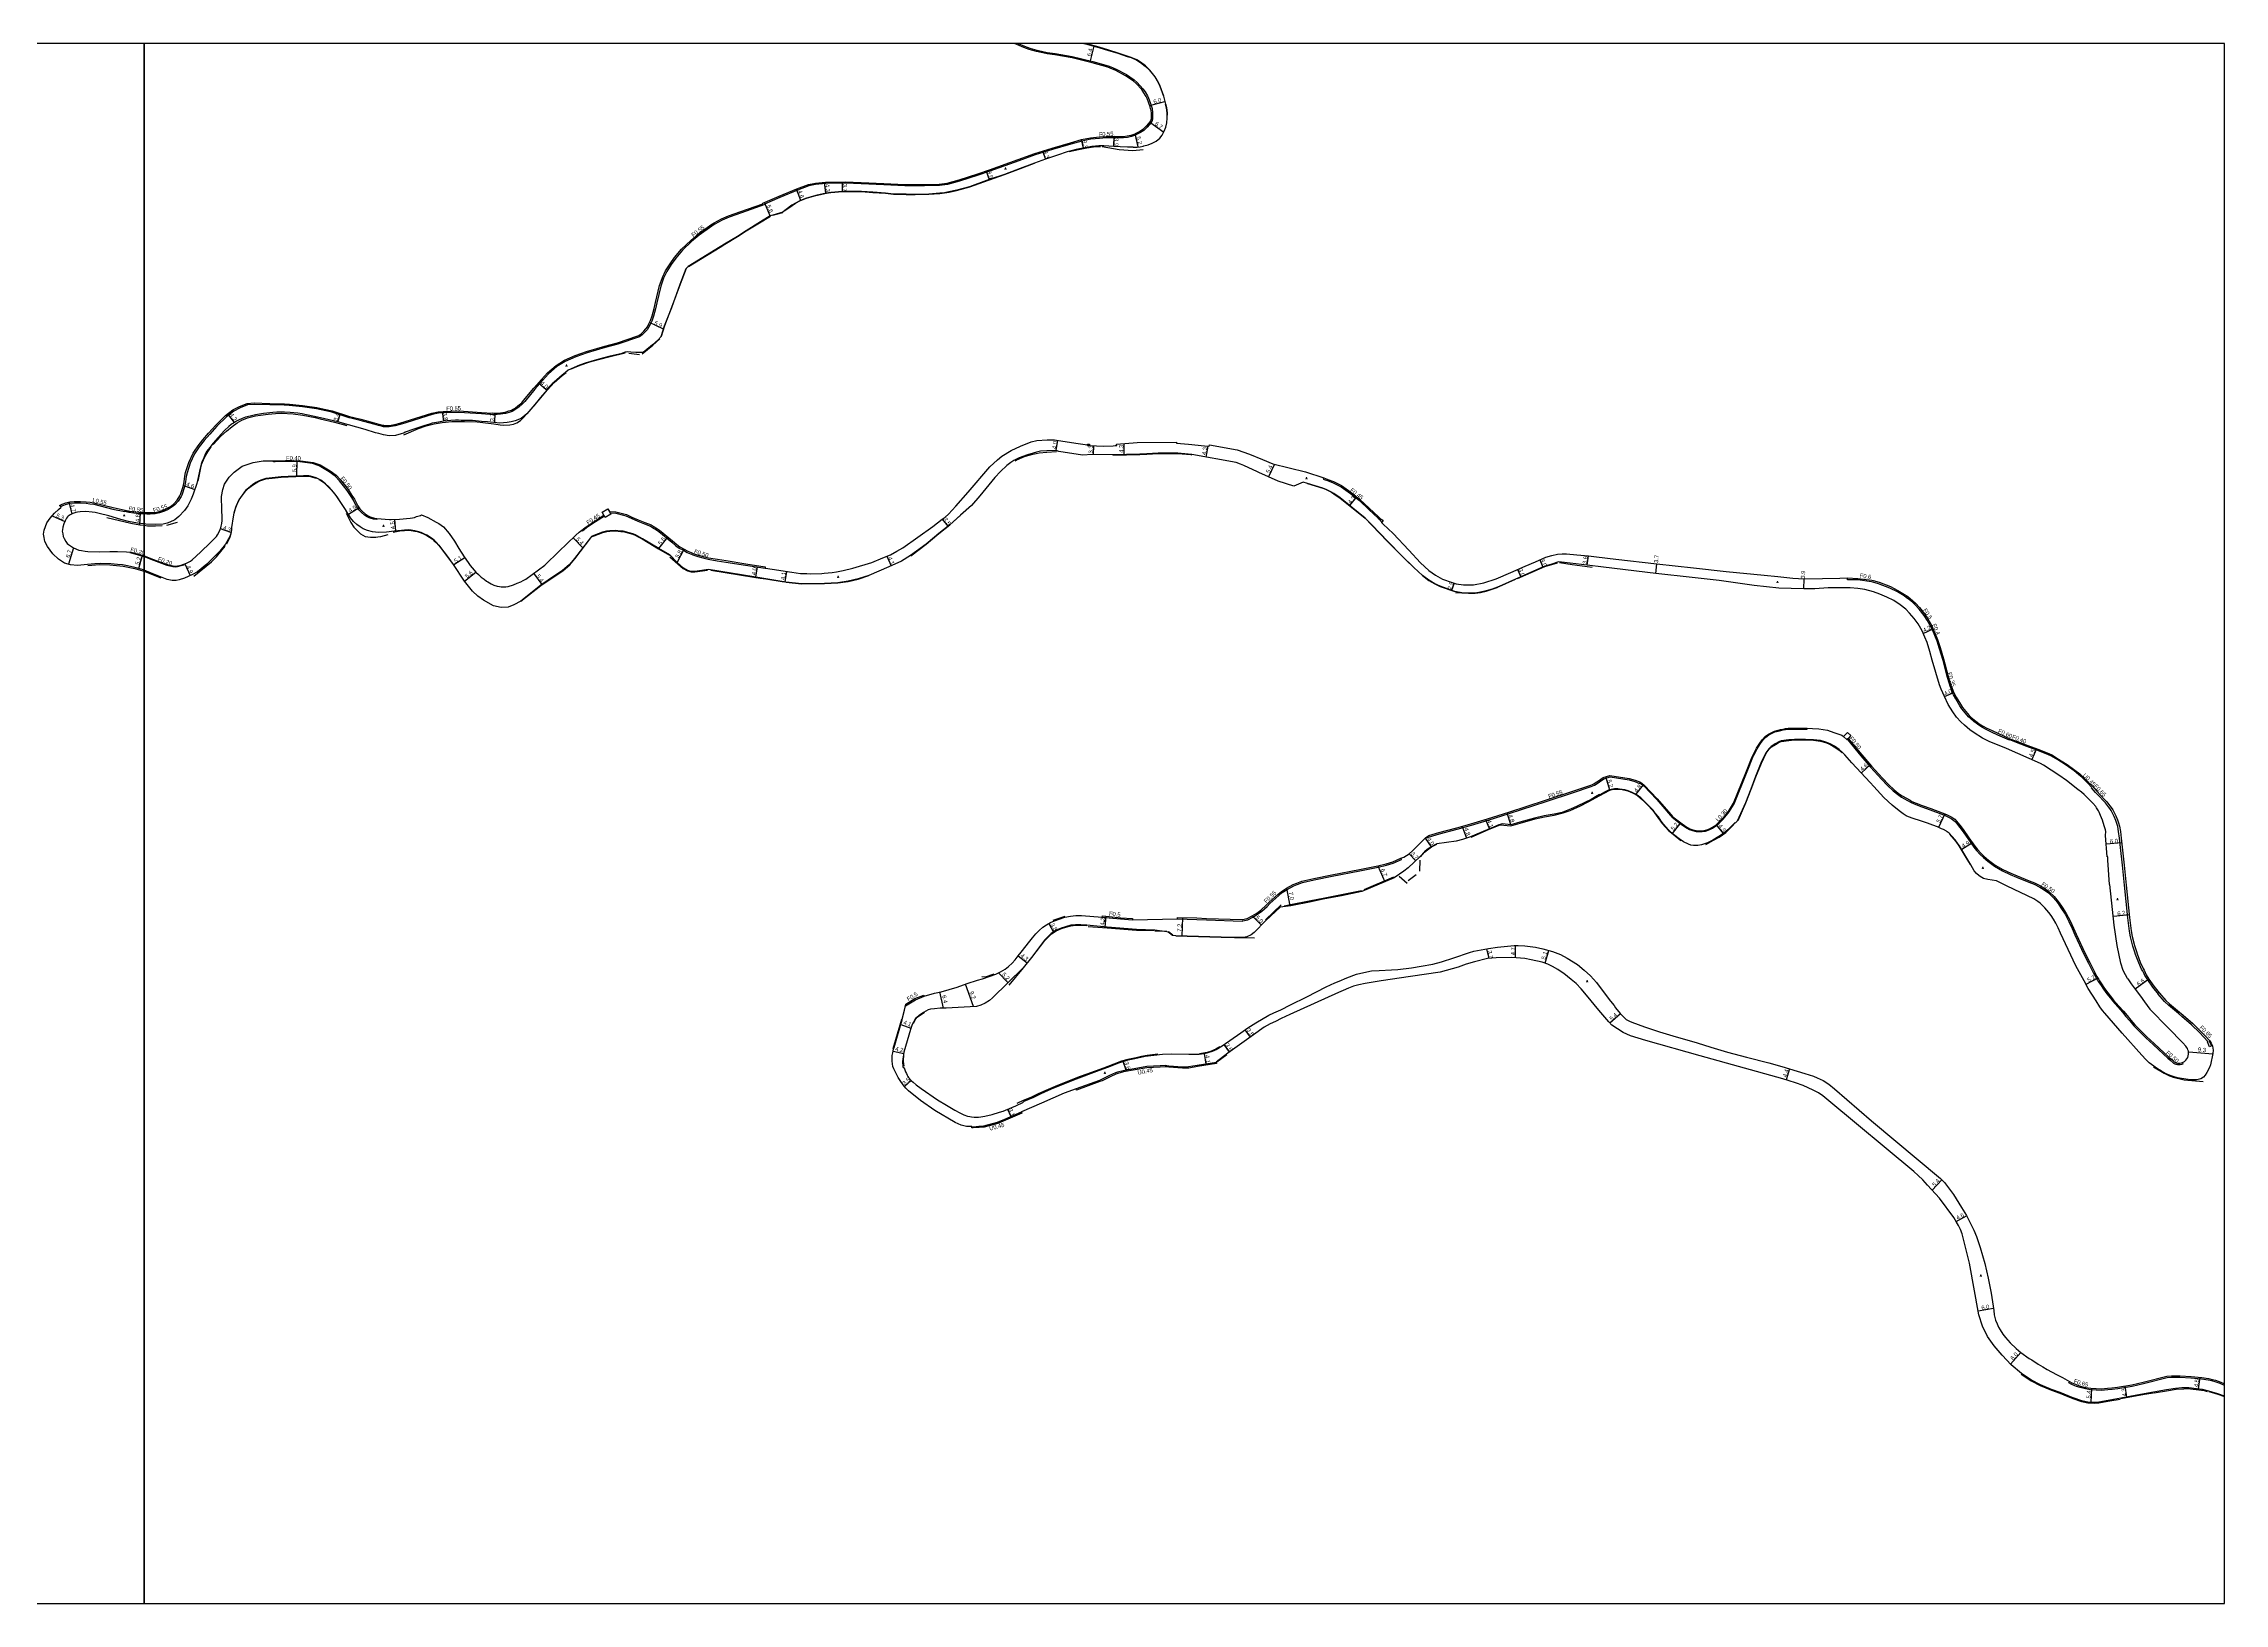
# Model space of a CAD drawing. Header units: metres. Extents: x -24000 to -20000, y -93000 to -89999.
# Drawn here: x -21639 to -20800, y -90600 to -90000 of the extents above; entities that cross this region are included whole.
import ezdxf

# ---------------------------------------------------------------- set-up
doc = ezdxf.new("R2010")
doc.units = ezdxf.units.M
doc.header["$LTSCALE"] = 2.5
for name, color, linetype in [('側溝・桝', 7, 'Continuous'), ('図郭', 7, 'Continuous'), ('幅員', 7, 'Continuous'), ('歩道・分離帯・安全施設', 7, 'Continuous'), ('舗装', 7, 'Continuous'), ('道路', 7, 'Continuous')]:
    doc.layers.add(name, color=color, linetype=linetype)
doc.styles.get("Standard").update_dxf_attribs({"font": ''})
doc.styles.add('YOKO_DECO', font='txt.shx', dxfattribs={"bigfont": 'extfont.shx'})
doc.styles.get('Standard').set_extended_font_data('@MS PGothic')

msp = doc.modelspace()

# ---------------------------------------------------------------- linework, layer by layer
at = {"layer": '側溝・桝'}
for points in [[(-21263.84, -90000), (-21261.47, -90000.97), (-21259.42, -90001.75), (-21256.62, -90002.57), (-21254.87, -90002.93), (-21252.64, -90003.37), (-21249.68, -90003.84), (-21243.02, -90004.95), (-21235.19, -90006.84), (-21229.21, -90008.59), (-21228.27, -90008.89), (-21226.1, -90009.88), (-21222.24, -90011.9), (-21219.24, -90013.94), (-21218.11, -90014.93), (-21215.88, -90017.35), (-21215.01, -90018.6), (-21214.14, -90020.06), (-21213.72, -90020.95), (-21213.04, -90022.7), (-21212.51, -90024.17), (-21212.37, -90024.96)], [(-21212.37, -90024.96), (-21212.16, -90026.6), (-21212.13, -90027.92), (-21212.22, -90029.03), (-21212.44, -90029.92), (-21213.32, -90031.09), (-21214.18, -90032.11), (-21215.58, -90033.43), (-21216.75, -90034.23), (-21218.03, -90034.88), (-21218.72, -90035.22), (-21220.26, -90035.74), (-21221.78, -90036.08), (-21223.3, -90036.23), (-21225.57, -90036.29), (-21227.01, -90036.22), (-21230.05, -90036.23), (-21232.55, -90036.44), (-21235.96, -90036.82), (-21239.31, -90037.49), (-21243.59, -90038.7), (-21250.67, -90040.74), (-21257.3, -90042.82), (-21263.63, -90045.12), (-21274.68, -90049.09), (-21279.17, -90050.61), (-21286.38, -90052.88), (-21291.08, -90054.18), (-21294.16, -90054.56), (-21299.91, -90054.74), (-21307.39, -90054.74), (-21315.49, -90054.39), (-21324.25, -90053.96), (-21330.28, -90053.72), (-21337.85, -90053.8), (-21341.74, -90054.22), (-21344.32, -90054.77), (-21348.7, -90056.43), (-21355.48, -90059.22), (-21361.36, -90061.72), (-21361.29, -90061.92), (-21370.3, -90065.08), (-21375.02, -90066.82), (-21377.63, -90067.88), (-21380.47, -90069.46), (-21381.69, -90070.23), (-21386.47, -90073.64), (-21389.42, -90076.09), (-21392.87, -90079.47), (-21395.53, -90082.56), (-21397.27, -90085.03), (-21398.92, -90087.66), (-21400.17, -90090.17), (-21401.26, -90093.26), (-21402.81, -90099.76), (-21403.32, -90102.07), (-21404.02, -90104.85), (-21404.7, -90106.73), (-21405.33, -90108.05), (-21405.96, -90109.18), (-21406.55, -90110.05), (-21407.38, -90111.06), (-21408.49, -90112.04), (-21409.47, -90112.75), (-21409.84, -90112.95), (-21417.74, -90115.59), (-21422.6, -90116.96), (-21429.64, -90118.93), (-21433.98, -90120.47), (-21438.07, -90122.23), (-21441.19, -90124.24), (-21444.45, -90127.06), (-21446.73, -90129.57), (-21449.67, -90132.93), (-21453.6, -90137.66), (-21454.39, -90138.51), (-21455.88, -90139.83), (-21456.98, -90140.66), (-21457.77, -90141.12), (-21458.49, -90141.49), (-21459.52, -90141.84), (-21461.04, -90142.33), (-21462.86, -90142.6), (-21464.19, -90142.69), (-21465.48, -90142.65), (-21465.49, -90142.81), (-21470.28, -90142.4), (-21478.88, -90141.85), (-21484.92, -90142.02), (-21486.77, -90142.18), (-21489.25, -90142.67), (-21491.23, -90143.26), (-21499.34, -90145.88), (-21501.53, -90146.57), (-21503.46, -90147.03), (-21504.21, -90147.2), (-21505.7, -90147.4), (-21506.96, -90147.43), (-21507.89, -90147.36), (-21508.33, -90147.3), (-21509.84, -90146.92), (-21511.6, -90146.44), (-21516.83, -90145.04), (-21519.94, -90144.17), (-21521.06, -90143.93), (-21527.76, -90141.81), (-21530.14, -90141.25), (-21533.67, -90140.48), (-21539.1, -90139.7), (-21544.12, -90139.26), (-21546.05, -90139.13), (-21551.66, -90139), (-21557.57, -90138.79), (-21560.14, -90138.99), (-21563.05, -90140.12), (-21565.49, -90141.41), (-21568.25, -90143.52), (-21572.03, -90147.18), (-21574.73, -90150.25), (-21576.91, -90152.71), (-21578.79, -90155.1), (-21580.13, -90157.09), (-21580.58, -90157.83), (-21582.26, -90161.35), (-21583.46, -90165.13), (-21583.73, -90166.47), (-21584.06, -90168.6), (-21584.38, -90170.48), (-21585.44, -90173.68), (-21585.71, -90174.18), (-21586.85, -90175.95), (-21588.15, -90177.47), (-21589.16, -90178.23), (-21590.73, -90179.17), (-21592.09, -90179.85), (-21593.99, -90180.52), (-21595.69, -90180.86), (-21597.69, -90180.95), (-21598.95, -90180.95), (-21600, -90180.91)], [(-21510.47, -90182.73), (-21510.5, -90183.07), (-21511.72, -90182.9), (-21512.14, -90182.83), (-21512.61, -90182.71), (-21513.37, -90182.42), (-21514.16, -90182.02), (-21515.15, -90181.4), (-21516.43, -90180.29), (-21516.65, -90180.05), (-21517.33, -90179.39), (-21518.17, -90178.15), (-21518.5, -90177.47), (-21518.56, -90177.49), (-21519.46, -90175.65), (-21520.37, -90174.17), (-21521.86, -90171.88), (-21523.23, -90170.14), (-21524.79, -90168.13), (-21526.5, -90166.4), (-21528.74, -90164.7), (-21532.59, -90162.45), (-21535.25, -90161.58), (-21540.1, -90160.87), (-21543.43, -90160.8), (-21545.91, -90160.72), (-21549.53, -90160.89), (-21550.19, -90160.89), (-21550.19, -90160.49)], [(-21146.35, -90167.06), (-21146.5, -90167.51), (-21145.74, -90167.75), (-21144.93, -90168.07), (-21142.72, -90168.91), (-21139.61, -90170.47), (-21136.03, -90173.05), (-21132.55, -90175.81), (-21128.95, -90179.2), (-21125.44, -90182.53), (-21124.52, -90183.35)], [(-21632.09, -90178.09), (-21631.22, -90177.65), (-21629.87, -90177.17), (-21628.46, -90176.83), (-21626.79, -90176.7), (-21624.47, -90176.71), (-21622.25, -90176.83), (-21620.79, -90176.98), (-21619.35, -90177.2), (-21611.97, -90179.03), (-21607.35, -90180.03)], [(-21600, -90180.91), (-21601.99, -90180.85), (-21605.86, -90180.36), (-21607.35, -90180.03), (-21607.24, -90179.49)], [(-21422.95, -90181.76), (-21426.32, -90183.98), (-21429.78, -90186.23), (-21431.38, -90187.49), (-21431.66, -90187.14)], [(-21420.71, -90180.5), (-21418.59, -90180.68), (-21415.61, -90181.35), (-21414.69, -90181.64), (-21412.67, -90182.61), (-21410.13, -90183.71), (-21407.6, -90184.68), (-21405.21, -90185.64), (-21404.51, -90186.09), (-21402.89, -90187.05), (-21402.08, -90187.63), (-21397.08, -90191.74), (-21395.46, -90193.13)], [(-21605.45, -90195.57), (-21605.46, -90195.79), (-21604.93, -90195.83), (-21600.42, -90197.11), (-21600, -90197.27)], [(-21600, -90197.27), (-21596.34, -90198.71), (-21591.26, -90200.58), (-21588.86, -90201.08), (-21588.33, -90201.17), (-21587.74, -90201.26), (-21587.12, -90201.16), (-21585.75, -90200.82), (-21584.68, -90200.48), (-21584.62, -90200.46), (-21584.68, -90200.27)], [(-21395.46, -90193.13), (-21394.19, -90194.03), (-21392.59, -90194.87), (-21391.07, -90195.71), (-21389.81, -90196.29)], [(-21389.81, -90196.29), (-21389.5, -90196.41), (-21388.97, -90196.62), (-21386.99, -90197.26), (-21385.09, -90197.82), (-21383, -90198.3), (-21379.55, -90198.9), (-21376.25, -90199.42), (-21368.64, -90200.66), (-21361.17, -90201.75)], [(-20882.42, -90267.41), (-20882.63, -90267.97), (-20882.68, -90267.95), (-20887.1, -90265.99), (-20889.52, -90264.82), (-20891.85, -90263.75), (-20892.97, -90263.07), (-20894.07, -90262.45), (-20896.3, -90260.76), (-20897.66, -90259.62), (-20898.35, -90258.97), (-20899.67, -90257.48), (-20900.91, -90255.89), (-20901.74, -90254.71), (-20903.29, -90252.02), (-20904.12, -90250.52), (-20904.49, -90249.68), (-20905.03, -90248.24), (-20905.48, -90247.11), (-20905.73, -90246.31), (-20906.58, -90243.49), (-20908.2, -90237.24), (-20909.5, -90232.87), (-20910.5, -90229.8), (-20911.37, -90227.62), (-20912.01, -90226.19), (-20912.77, -90224.53), (-20914.27, -90221.81), (-20915.48, -90219.96), (-20917.41, -90217.5), (-20919, -90215.81), (-20919.99, -90214.87), (-20921.11, -90213.91), (-20922.38, -90213.02), (-20923.17, -90212.45), (-20925.72, -90210.88), (-20928.6, -90209.43), (-20933.02, -90207.77), (-20935.25, -90207.11), (-20935.76, -90207.02), (-20940.94, -90206.31), (-20944.9, -90206.21), (-20944.89, -90205.56)], [(-21024.79, -90284.32), (-21024.74, -90284.34), (-21023.27, -90285.51), (-21018.29, -90290.76), (-21016.67, -90292.61), (-21013.02, -90296.86), (-21012.44, -90297.47), (-21011.74, -90298.07), (-21009.25, -90300.01), (-21007.23, -90301.42), (-21005.69, -90302.3), (-21004.49, -90302.75), (-21003.18, -90303.04), (-21002.01, -90303.14), (-21000.77, -90303.1), (-20999.59, -90302.9), (-20998.52, -90302.58), (-20997.61, -90302.2), (-20996.9, -90301.82), (-20996.09, -90301.32), (-20995.23, -90300.69), (-20994.3, -90299.85), (-20992.76, -90298.34), (-20991.43, -90296.82), (-20990.42, -90295.53), (-20988.52, -90292.38), (-20983.47, -90280.04), (-20981.29, -90274.52), (-20980.95, -90273.71), (-20979.66, -90271.22), (-20978.44, -90269.22), (-20977.38, -90267.86), (-20976.36, -90266.78), (-20975.21, -90265.88), (-20973.94, -90265.23), (-20972.85, -90264.8), (-20971.55, -90264.42), (-20970.55, -90264.17), (-20969.61, -90263.95), (-20968.72, -90263.78), (-20967.67, -90263.67), (-20964.52, -90263.67), (-20960.72, -90263.69), (-20960.48, -90263.69), (-20960.48, -90263.39)], [(-20944.97, -90267.66), (-20939.8, -90273.99), (-20936.05, -90278.35), (-20931.86, -90282.99), (-20929.53, -90285.4), (-20927.38, -90287.41), (-20925.74, -90288.76), (-20924.14, -90289.85), (-20921.92, -90291.12), (-20920.39, -90291.96), (-20918.7, -90292.7), (-20916.38, -90293.59), (-20913.1, -90294.68), (-20908.67, -90296.37), (-20907.14, -90297), (-20905.06, -90298.07), (-20903.98, -90298.8), (-20903.41, -90299.41), (-20902.21, -90300.91), (-20900.89, -90302.67), (-20898.71, -90305.81), (-20896.33, -90309.06), (-20895.37, -90310.38), (-20893.93, -90311.95), (-20892.67, -90313.12), (-20890.99, -90314.54), (-20888.38, -90316.46), (-20885.38, -90318.19), (-20882.32, -90319.62), (-20879.88, -90320.66), (-20875.24, -90322.51), (-20873.21, -90323.36), (-20870.98, -90324.46), (-20869.67, -90325.22), (-20867.68, -90326.68), (-20865.89, -90328.47), (-20864.83, -90329.66), (-20863.96, -90330.8), (-20862.85, -90332.45), (-20861.28, -90334.91), (-20859.8, -90337.74), (-20858.49, -90340.45), (-20857.45, -90342.84), (-20854.04, -90350.27), (-20852.2, -90353.75), (-20850.54, -90357.05), (-20850.28, -90357.59), (-20849.46, -90359.1), (-20848.8, -90360.22), (-20848.5, -90360.76), (-20847.7, -90361.96), (-20846.49, -90363.78), (-20845.18, -90365.49), (-20843.8, -90367.2), (-20843.02, -90368.27), (-20840.97, -90370.57), (-20839.22, -90372.58), (-20837.85, -90374.2), (-20836.42, -90375.97), (-20834.86, -90377.79), (-20833.41, -90379.25), (-20830.19, -90382.48), (-20827.42, -90385.01), (-20825.33, -90386.96), (-20821.77, -90390.22), (-20820.94, -90390.95), (-20819.57, -90392.16), (-20819.03, -90392.45), (-20818.61, -90392.62), (-20818.05, -90392.69), (-20817.6, -90392.7), (-20817.06, -90392.68), (-20816.46, -90392.59), (-20816.35, -90392.56), (-20815.91, -90392.44), (-20816.06, -90391.93)], [(-20831.42, -90356.79), (-20831.81, -90356.05), (-20832.96, -90353.59), (-20834.18, -90350.39), (-20834.48, -90349.47), (-20835.21, -90347.15), (-20836.06, -90343.6), (-20836.5, -90341.4), (-20837.11, -90336.25), (-20838.4, -90323.77), (-20839.21, -90316.04), (-20839.97, -90309.24), (-20840.36, -90305.7), (-20840.67, -90303.13), (-20840.95, -90301.18), (-20841.34, -90299.95), (-20841.72, -90298.81), (-20842.35, -90297.35), (-20843.54, -90295.06), (-20844.07, -90294.23), (-20844.54, -90293.61), (-20845.73, -90292.1), (-20846.48, -90291.33), (-20848.11, -90289.51), (-20849.51, -90288.02), (-20851.15, -90286.25), (-20851, -90286.1), (-20852.52, -90284.5), (-20854.86, -90282.23), (-20855.97, -90281.27), (-20857.82, -90279.77), (-20860.81, -90277.61), (-20864.08, -90275.53), (-20866.74, -90273.96), (-20868.52, -90273.17), (-20872.12, -90271.77), (-20875.92, -90270.33), (-20879.93, -90268.79), (-20882.56, -90267.79)], [(-21107.31, -90305.67), (-21101.87, -90304.01), (-21094.99, -90302.22), (-21089.56, -90300.66), (-21083.15, -90298.69), (-21075.05, -90296.18), (-21060.86, -90291.55), (-21050.73, -90288.15), (-21043.44, -90285.74), (-21042.83, -90285.49), (-21042.2, -90285.2), (-21041.61, -90284.86), (-21040.36, -90284.03), (-21038.59, -90282.83), (-21036.22, -90282.11), (-21028.95, -90283.23), (-21026.72, -90283.86), (-21024.88, -90284.55), (-21024.68, -90284.04)], [(-21202.62, -90336.67), (-21195.1, -90336.88), (-21191.42, -90337.07), (-21177.71, -90337.53), (-21177.44, -90337.5), (-21175.58, -90337), (-21173.63, -90336.05), (-21171.82, -90334.94), (-21170.16, -90333.71), (-21168.12, -90331.87), (-21167.04, -90330.81), (-21163.56, -90327.64), (-21162.27, -90326.56), (-21160.39, -90325.34), (-21157.85, -90323.97), (-21156.53, -90323.43), (-21154.54, -90322.74), (-21149.97, -90321.66), (-21143.08, -90320.31), (-21132.45, -90318.19), (-21125.39, -90316.82), (-21122.2, -90316.08), (-21119.64, -90315.23), (-21116.41, -90313.84), (-21116.61, -90313.33)], [(-21231.51, -90336.04), (-21228.89, -90336.24), (-21224.44, -90336.72), (-21219.86, -90337.02)], [(-20831.42, -90356.79), (-20830.61, -90358.58), (-20829.6, -90360.2), (-20827.63, -90363), (-20825.5, -90365.71)], [(-21307.18, -90370.15), (-21303.38, -90367.8), (-21299.98, -90366.48)], [(-20805.74, -90383.43), (-20805.91, -90383.54), (-20805, -90385.51), (-20805.67, -90385.85), (-20806.55, -90383.95), (-20806.31, -90383.8), (-20807.88, -90382.13), (-20809.63, -90380.34), (-20812.62, -90377.46), (-20816.31, -90374.28), (-20817.67, -90373.15), (-20821.54, -90369.93), (-20823.04, -90368.5), (-20825.5, -90365.71)], [(-21187.64, -90391.91), (-21195, -90393.07), (-21198.31, -90393.62), (-21200.68, -90393.71), (-21205.85, -90393.29), (-21206.66, -90393.18), (-21207.38, -90393.14), (-21209.25, -90393.23), (-21214.38, -90393.49), (-21223.43, -90395.11), (-21225.65, -90395.7), (-21226.4, -90395.96), (-21228.69, -90396.98), (-21231.79, -90398.52), (-21232.59, -90398.89), (-21241.57, -90402.1)], [(-21281.63, -90416.61), (-21281.12, -90416.63), (-21278.93, -90416.47), (-21277.01, -90416.35), (-21271.83, -90414.94), (-21268.91, -90413.7), (-21262.59, -90410.96)], [(-20800, -90516.19), (-20801.6, -90515.47), (-20803.57, -90514.77), (-20804.86, -90514.43), (-20806.23, -90514.15), (-20808.76, -90513.72), (-20812.85, -90513.33), (-20817.07, -90513.1), (-20820.34, -90513.13), (-20822.03, -90513.27), (-20831.09, -90515.48), (-20835.5, -90516.58), (-20841.01, -90517.43), (-20843.16, -90517.71), (-20844.85, -90517.89), (-20847.36, -90518.05), (-20849.29, -90518.02), (-20851.48, -90517.85), (-20853.38, -90517.52), (-20855.47, -90516.99), (-20856.92, -90516.53), (-20857.49, -90516.31), (-20858.9, -90515.69), (-20859.84, -90515.22), (-20859.55, -90514.65)]]:
    msp.add_lwpolyline(points, dxfattribs=at)
for points in [[(-21236.43, -90154.11), (-21236.46, -90154.61), (-21237.2, -90154.57), (-21237.16, -90154.07)], [(-21422.66, -90182.27), (-21423.84, -90180.22), (-21421.63, -90178.92), (-21420.44, -90180.98)], [(-21124.63, -90183.48), (-21124.13, -90182.93), (-21123.5, -90183.51), (-21124, -90184.05)], [(-20943.66, -90266.21), (-20945.09, -90267.79), (-20946.41, -90266.59), (-20944.98, -90265.01)], [(-21308.75, -90375.37), (-21312.04, -90386.72), (-21311.73, -90386.81), (-21308.44, -90375.46)]]:
    msp.add_lwpolyline(points, close=True, dxfattribs=at)
at = {"layer": '図郭'}
for points in [[(-22400, -90600), (-21600, -90600), (-21600, -90000), (-22400, -90000)], [(-21600, -90600), (-20800, -90600), (-20800, -90000), (-21600, -90000)]]:
    msp.add_lwpolyline(points, close=True, dxfattribs=at)
at = {"layer": '幅員'}
for points in [[(-21234.76, -90000.97), (-21236.25, -90007.15)], [(-21213.21, -90023.82), (-21207.4, -90022.29)], [(-21213.28, -90030.12), (-21207.86, -90034.09)], [(-21238.77, -90040.21), (-21239.43, -90036.95)], [(-21227.07, -90039.57), (-21226.98, -90035.67)], [(-21217.72, -90039.76), (-21218.91, -90034.7)], [(-21276.17, -90049.02), (-21275.01, -90052.31)], [(-21254.43, -90041.35), (-21253.39, -90044.47)], [(-21347.4, -90060.29), (-21349.04, -90055.97)], [(-21337.81, -90057.53), (-21338.28, -90053.29)], [(-21331.4, -90056.89), (-21331.43, -90053.18)], [(-21359.16, -90066.26), (-21361.34, -90061.11)], [(-21400.28, -90109.85), (-21405.58, -90107.3)], [(-21445.3, -90133.23), (-21448.34, -90130.58)], [(-21485.37, -90141.51), (-21484.77, -90145.25)], [(-21565.22, -90145.76), (-21567.76, -90142.45)], [(-21525.48, -90145.53), (-21524.45, -90142.29)], [(-21465.12, -90145.78), (-21465, -90142.12)], [(-21249.2, -90156.51), (-21248.65, -90152.6)], [(-21234.94, -90154.68), (-21234.99, -90158.03)], [(-21223.2, -90153.84), (-21223.18, -90158.11)], [(-21190.9, -90154.87), (-21191.67, -90159.06)], [(-21541.23, -90166.38), (-21541.11, -90160.44)], [(-21165.32, -90161.79), (-21167.52, -90166.68)], [(-21584.85, -90169.98), (-21580.47, -90171.54)], [(-21136.31, -90177.74), (-21133.64, -90174.38)], [(-21635.29, -90181.62), (-21630.43, -90183.77)], [(-21627.69, -90180.92), (-21628.78, -90176.35)], [(-21601.55, -90185.07), (-21601.39, -90180.32)], [(-21517.27, -90178.58), (-21521.41, -90181.14)], [(-21503.72, -90183.03), (-21503.26, -90187.47)], [(-21293.05, -90182.94), (-21290.86, -90185.63)], [(-21566.56, -90188.09), (-21570.57, -90186.66)], [(-21431.23, -90193.92), (-21434.99, -90190.06)], [(-21402.04, -90194.19), (-21398.51, -90189.88)], [(-21627.08, -90193.92), (-21629.1, -90200.29)], [(-21602.05, -90201.85), (-21600.62, -90196.83)], [(-21584.33, -90200.12), (-21582.28, -90204.62)], [(-21476.59, -90197.76), (-21480.86, -90200.55)], [(-21395, -90199.56), (-21392.34, -90194.41)], [(-21314.41, -90197.21), (-21312.73, -90200.94)], [(-21063.29, -90198.63), (-21062.09, -90201.34)], [(-21045.04, -90200.62), (-21044.52, -90197.04)], [(-21018.69, -90203.82), (-21018.31, -90200.16)], [(-21476.81, -90206.74), (-21472.38, -90203.28)], [(-21450.17, -90203.74), (-21447.05, -90208.09)], [(-21364.18, -90201.31), (-21364.8, -90205.25)], [(-21352.94, -90203.01), (-21353.61, -90207.07)], [(-21096.19, -90207.56), (-21097.19, -90210.31)], [(-21071.77, -90202.33), (-21070.55, -90205.09)], [(-20961.73, -90209.76), (-20961.62, -90205.83)], [(-20915.79, -90226.91), (-20912, -90225.18)], [(-20907.69, -90251.19), (-20904.08, -90249.57)], [(-20872.21, -90271.29), (-20874.05, -90275.44)], [(-21036.27, -90287.19), (-21037.85, -90282.03)], [(-20936.19, -90277.38), (-20939.6, -90280.54)], [(-21026.32, -90288.83), (-21023.33, -90285.08)], [(-21093.08, -90301.1), (-21091.5, -90305.64)], [(-21084.1, -90298.4), (-21082.56, -90302.21)], [(-21074.44, -90300.45), (-21075.86, -90295.85)], [(-21012.27, -90303.83), (-21009.07, -90299.77)], [(-20995.42, -90300.46), (-20992.69, -90303.83)], [(-20907.54, -90296.26), (-20909.91, -90301.49)], [(-21107.31, -90305.67), (-21105.05, -90308.95)], [(-20896.83, -90307.48), (-20901.01, -90310.03)], [(-20839.48, -90307.49), (-20845.47, -90308)], [(-21125.5, -90316.28), (-21122.88, -90322.46)], [(-21113.51, -90311.61), (-21110.95, -90314.31)], [(-21160.67, -90324.86), (-21159.35, -90331.7)], [(-21252.11, -90338.5), (-21250.22, -90341.74)], [(-21230.4, -90339.84), (-21230.06, -90335.66)], [(-21200.67, -90336.18), (-21200.86, -90343.33)], [(-21173.89, -90335.57), (-21170.33, -90339.08)], [(-20836.55, -90335.17), (-20842.69, -90335.83)], [(-21263.83, -90350.94), (-21260.42, -90353.62)], [(-21083.73, -90348.27), (-21082.87, -90351.94)], [(-21072.54, -90351.66), (-21072.63, -90346.98)], [(-21061.24, -90353.73), (-21059.82, -90348.8)], [(-21271.42, -90357.47), (-21267.77, -90361.22)], [(-20848.64, -90359.45), (-20853.24, -90361.87)], [(-21292.57, -90371.06), (-21293.93, -90364.8)], [(-21281.08, -90370.45), (-21284.15, -90361.82)], [(-20829.04, -90359.83), (-20834.31, -90363.79)], [(-21036.28, -90376.71), (-21032.28, -90373.1)], [(-21308.99, -90377.35), (-21305.09, -90378.71)], [(-21176.62, -90379.34), (-21174.59, -90382.18)], [(-21311.94, -90387.63), (-21307.84, -90388.41)], [(-21222.35, -90394.92), (-21223.49, -90391.51)], [(-21192.35, -90388.49), (-21191.7, -90392.55)], [(-21184.73, -90385.06), (-21182.66, -90387.96)], [(-20813.72, -90387.8), (-20804.46, -90388.6)], [(-21307.56, -90401.12), (-21304.98, -90398.82)], [(-20967.17, -90394.4), (-20968.54, -90398.58)], [(-21267.95, -90409.91), (-21266.72, -90412.75)], [(-20912.36, -90441.02), (-20908.61, -90437.11)], [(-20903.17, -90453.04), (-20899.13, -90450.92)], [(-20888.8, -90486.53), (-20894.69, -90487.6)], [(-20878.28, -90503.43), (-20882.21, -90508)], [(-20851.1, -90517.24), (-20851.4, -90522.64)], [(-20837.45, -90520.63), (-20838.11, -90516.34)], [(-20809.43, -90513.01), (-20810.1, -90517.51)]]:
    msp.add_lwpolyline(points, dxfattribs=at)
at = {"layer": '歩道・分離帯・安全施設'}
for points in [[(-21207.04, -90023.27), (-21207.86, -90020.16), (-21209.23, -90016.38), (-21209.92, -90014.94), (-21211.17, -90012.76), (-21213.31, -90010.13), (-21214.91, -90008.56), (-21216.79, -90007.13), (-21218.18, -90006.27), (-21220.38, -90005.31), (-21221.92, -90004.8), (-21225.43, -90003.64), (-21229.03, -90002.53), (-21232.74, -90001.41), (-21237.96, -90000)], [(-21206.49, -90028.64), (-21206.48, -90026.66), (-21206.72, -90024.73), (-21207.04, -90023.27)], [(-21244.22, -90041.47), (-21240.62, -90040.68), (-21237.5, -90040.05), (-21234.82, -90039.67), (-21232.16, -90039.58)], [(-21231.58, -90039.59), (-21225.01, -90040.76), (-21219.72, -90041.08), (-21215.8, -90040.78)], [(-21353.51, -90064.2), (-21350.79, -90062.24), (-21349.46, -90061.41), (-21347.8, -90060.52), (-21346.26, -90059.86), (-21345.26, -90059.48), (-21341.65, -90058.45), (-21337.61, -90057.54), (-21335.92, -90057.3), (-21331.39, -90056.95), (-21328.2, -90056.91), (-21324.07, -90056.91), (-21319.75, -90057.22), (-21314.9, -90057.54), (-21311.77, -90057.92), (-21306.87, -90058.03), (-21303.42, -90058.08), (-21298.2, -90057.97), (-21293.94, -90057.64), (-21292.12, -90057.42), (-21290.44, -90057.14), (-21287.55, -90056.54), (-21282.48, -90055.13), (-21277, -90053.18), (-21269.07, -90050.38), (-21262.97, -90048.08), (-21257.53, -90045.99)], [(-21358.14, -90066.02), (-21354.36, -90064.93)], [(-21390.64, -90085.8), (-21378.38, -90078.33), (-21376.67, -90077.21), (-21371.76, -90074.25), (-21368.39, -90072.07), (-21363.91, -90069.33), (-21359.1, -90066.35)], [(-21401.13, -90112.7), (-21399.82, -90108.54), (-21397.07, -90101.49), (-21393.78, -90092.52), (-21391.52, -90086.52)], [(-21408.47, -90119.33), (-21404.39, -90115.96), (-21401.65, -90113.56)], [(-21436.05, -90125.25), (-21432.31, -90123.75), (-21428.61, -90122.46), (-21424.74, -90121.37), (-21420.8, -90120.42), (-21415.02, -90118.95)], [(-21413.5, -90119.12), (-21409.42, -90119.64)], [(-21500.13, -90150.43), (-21494.47, -90148.06), (-21491.5, -90147.08), (-21488.37, -90146.31), (-21485.31, -90145.76), (-21481.63, -90145.39), (-21476.82, -90145.34), (-21471.89, -90145.54), (-21469.67, -90145.75), (-21465.53, -90146.28), (-21463.02, -90146.68), (-21461.7, -90146.74), (-21459.33, -90146.67), (-21457.91, -90146.42), (-21456.67, -90145.85), (-21455.18, -90144.96), (-21454.22, -90144.01), (-21451.42, -90140.85), (-21450.03, -90139.3), (-21447.37, -90136.1), (-21444.89, -90133.13), (-21442.22, -90130.37), (-21440.22, -90128.6), (-21439.17, -90127.7), (-21437.62, -90126.55)], [(-21449.52, -90132.11), (-21448.22, -90130.56), (-21446.63, -90128.89)], [(-21573.39, -90154.2), (-21570.43, -90151.06), (-21568.33, -90149.08), (-21566.16, -90147.23), (-21564.18, -90145.84), (-21562.42, -90144.87), (-21560.19, -90143.95), (-21558.14, -90143.41), (-21557.12, -90143.24), (-21555.14, -90142.93), (-21552.2, -90142.52), (-21549.44, -90142.28), (-21547.1, -90142.2), (-21542.61, -90142.46), (-21538.91, -90142.97), (-21534.23, -90143.81), (-21532.25, -90144.29), (-21526.78, -90145.67), (-21521.95, -90146.9)], [(-21579.17, -90168.32), (-21578.17, -90163.21), (-21577.73, -90161.6), (-21577.11, -90160.05), (-21576.65, -90158.95), (-21575.52, -90156.99), (-21574.12, -90155.16)], [(-21265.06, -90160.47), (-21264.6, -90160.25), (-21262.03, -90159.11), (-21260.97, -90158.74), (-21258.27, -90157.9), (-21256.89, -90157.61), (-21255.76, -90157.43), (-21252.8, -90157.17), (-21249.16, -90156.92)], [(-21227.49, -90158.27), (-21222.2, -90158.24), (-21217.11, -90158.03), (-21214.37, -90157.88), (-21210.03, -90157.71), (-21205.08, -90157.64), (-21202.49, -90157.73), (-21197.41, -90158.1), (-21197.06, -90158.16)], [(-21568.15, -90192.48), (-21566.89, -90189.71), (-21566.48, -90188.46), (-21566.27, -90187.08), (-21566.17, -90186.2), (-21565.6, -90182.03), (-21565.3, -90180.61), (-21565.09, -90179.74), (-21564.67, -90178.48), (-21564.16, -90177.17), (-21563.96, -90176.68), (-21563.38, -90175.56), (-21562.17, -90173.74), (-21560.81, -90172.04), (-21559.77, -90171.05), (-21558.25, -90169.82), (-21556.87, -90168.92), (-21555.87, -90168.38), (-21555.06, -90168.05), (-21553.92, -90167.62), (-21553.09, -90167.46), (-21550.67, -90167.1), (-21547.25, -90166.83), (-21544.51, -90166.69), (-21538.71, -90166.36), (-21536.66, -90166.42), (-21536.04, -90166.52), (-21535.15, -90166.76), (-21533.8, -90167.21)], [(-21532.74, -90167.64), (-21532.05, -90168.05), (-21530.89, -90168.89), (-21530.24, -90169.43), (-21529.13, -90170.46), (-21527.87, -90171.84), (-21526.73, -90173.18), (-21525.9, -90174.3), (-21524.12, -90176.95), (-21522.64, -90179.25), (-21522.08, -90180.2)], [(-21152.6, -90169.18), (-21146.7, -90171.04), (-21145.43, -90171.58), (-21143.31, -90172.58), (-21142.43, -90173.14), (-21140.07, -90174.8), (-21133.06, -90180.34), (-21130.39, -90182.59), (-21127.83, -90185.18), (-21121.76, -90191.55), (-21116.27, -90197.06)], [(-21614.28, -90182.28), (-21605.09, -90184.44), (-21601.55, -90185.07), (-21600, -90185.26)], [(-21522.23, -90180.65), (-21520.49, -90184.24), (-21519.26, -90185.95), (-21516.78, -90188.59), (-21514.92, -90189.55), (-21512.91, -90189.88), (-21510.89, -90189.89), (-21510.03, -90189.77), (-21508.96, -90189.56), (-21506.08, -90188.78)], [(-21305.18, -90197.05), (-21299.26, -90192.52), (-21294.31, -90188.46), (-21290.14, -90185.08), (-21286.26, -90181.67), (-21286.02, -90181.53)], [(-21600, -90185.26), (-21598.61, -90185.44), (-21595.54, -90185.55), (-21593.06, -90185.4)], [(-21591.26, -90185.23), (-21587.15, -90184.09)], [(-21504.25, -90187.9), (-21501.02, -90187.34), (-21499.83, -90187.24), (-21498.23, -90187.19), (-21497.29, -90187.27), (-21495.83, -90187.49), (-21494.91, -90187.73), (-21493.45, -90188.2), (-21492.49, -90188.62), (-21491.26, -90189.2), (-21490.25, -90189.8), (-21489.14, -90190.55), (-21488.5, -90191.09), (-21487.57, -90191.98), (-21486.69, -90192.99), (-21485.93, -90193.87), (-21483.8, -90196.72), (-21481.03, -90200.47)], [(-21455.04, -90214.54), (-21447.35, -90208.49), (-21444.53, -90206.47), (-21438.99, -90202.8), (-21436.28, -90200.53), (-21434.31, -90198.2), (-21428.16, -90190.13)], [(-21427.72, -90189.57), (-21426.93, -90189.31), (-21423.59, -90188.07), (-21422.07, -90187.66), (-21420.88, -90187.51), (-21418.81, -90187.42), (-21416.64, -90187.62), (-21415.76, -90187.74), (-21413.42, -90188.28), (-21412.04, -90188.74), (-21411.11, -90189.13), (-21410.17, -90189.56), (-21408.44, -90190.55), (-21402.11, -90194.31), (-21397.88, -90196.78)], [(-21621.57, -90200.72), (-21617.15, -90200.39), (-21613.12, -90200.53), (-21610.6, -90200.71), (-21608.04, -90201.02), (-21603.59, -90201.92), (-21600.47, -90202.82), (-21600, -90203)], [(-21580.86, -90204.9), (-21574.11, -90199.3), (-21572.17, -90197.44), (-21568.78, -90193.35)], [(-21397.76, -90197.45), (-21392.61, -90201.93), (-21391.03, -90202.85), (-21389.55, -90203.21), (-21388.23, -90203.24), (-21383.31, -90202.51)], [(-21114.79, -90198.54), (-21111.73, -90201.57), (-21108.42, -90204.61), (-21105.97, -90206.47), (-21103.59, -90207.86), (-21101.58, -90208.78), (-21095.99, -90210.81)], [(-21071.88, -90205.73), (-21061.3, -90201.16), (-21058.65, -90200.35), (-21056.43, -90199.71)], [(-21055.65, -90199.66), (-21050.81, -90200.33), (-21043.13, -90201.35)], [(-21600, -90203), (-21595.86, -90204.6), (-21593.57, -90205.54)], [(-21381.98, -90202.52), (-21365.51, -90205.21), (-21363.03, -90205.68), (-21360.86, -90205.94), (-21353.81, -90207.09)], [(-21353.23, -90207.19), (-21347.07, -90207.84), (-21338.27, -90207.73), (-21333.16, -90207.47), (-21329.16, -90206.88), (-21325.37, -90205.95), (-21321.22, -90204.65)], [(-21078.86, -90208.81), (-21072.61, -90206.03)], [(-21095.68, -90211.08), (-21093.28, -90211.3), (-21090.61, -90211.45), (-21088.11, -90211.41), (-21086.06, -90211.11), (-21083.85, -90210.58), (-21081.52, -90209.87), (-21079.28, -90209.11)], [(-20987, -90298.79), (-20984.01, -90292.07), (-20981.98, -90286.82), (-20980.17, -90282.01), (-20978.06, -90276.83), (-20976.23, -90272.91), (-20975, -90271.35), (-20974.1, -90270.55), (-20972.65, -90269.57), (-20971.24, -90268.72), (-20970.42, -90268.43), (-20967.5, -90268.01), (-20965.25, -90267.84), (-20961.03, -90267.87), (-20957.97, -90267.99), (-20955.31, -90268.3), (-20953.37, -90268.84), (-20951.66, -90269.53), (-20950.04, -90270.47), (-20948.31, -90271.7), (-20947.04, -90272.75)], [(-21089.68, -90305.27), (-21082.92, -90302.35), (-21078.48, -90300.56), (-21074.4, -90300.91), (-21070.81, -90299.89), (-21065.03, -90298.2), (-21061.47, -90297.47), (-21057.68, -90296.81), (-21054.27, -90295.92), (-21051.52, -90295.01), (-21047.55, -90293.16), (-21044.63, -90291.64), (-21040.19, -90289.26), (-21036.27, -90287.19), (-21035.37, -90286.92), (-21034.26, -90286.73), (-21032.85, -90286.81), (-21031.53, -90286.98), (-21029.44, -90287.44), (-21027.59, -90288.16), (-21025.73, -90289.25), (-21023.72, -90290.89), (-21021.84, -90292.82), (-21019.93, -90294.9), (-21019.21, -90295.88), (-21017.82, -90297.65), (-21016.2, -90300), (-21014.97, -90301.45), (-21013.73, -90302.65), (-21011.26, -90304.75), (-21008.97, -90306.56)], [(-20999.47, -90308.04), (-20996.4, -90306.47), (-20994.22, -90305.25), (-20991.76, -90303.4), (-20989.3, -90301.01), (-20988.19, -90299.78)], [(-21109.17, -90312.87), (-21107.53, -90311.04), (-21106.46, -90310.08), (-21104.94, -90309.03), (-21102.83, -90308)], [(-20905.72, -90304.05), (-20903.24, -90306.91), (-20902.11, -90308.59), (-20901.41, -90309.82), (-20899.38, -90313.02), (-20897.74, -90315.74)], [(-21109.36, -90318.33), (-21109.23, -90314.13)], [(-21161.62, -90331.61), (-21159.06, -90331.19), (-21151.25, -90329.68), (-21146.59, -90328.68), (-21139.53, -90327.33), (-21131.86, -90325.79)], [(-21130.73, -90325.39), (-21119.37, -90320.57)], [(-21117.35, -90320.28), (-21114.21, -90322.91)], [(-21113.86, -90321.94), (-21110.76, -90319.65)], [(-21168.78, -90337.08), (-21162.65, -90331.35)], [(-21267.34, -90362.21), (-21261.76, -90355.58), (-21258.63, -90351.59), (-21253.57, -90345.05), (-21251.06, -90342.42), (-21249.24, -90341.35), (-21247.22, -90340.39), (-21245.58, -90339.85), (-21243.6, -90339.32), (-21241.76, -90339.12), (-21239.78, -90339.11), (-21237.43, -90339.28)], [(-21245.93, -90335.83), (-21250.55, -90337.25)], [(-21236.99, -90339.59), (-21229.61, -90340.09), (-21218.39, -90341), (-21211.54, -90341.06)], [(-21211.26, -90341.28), (-21206.65, -90341.39)], [(-21206.03, -90341.52), (-21204.39, -90342.77)], [(-21203.24, -90343.18), (-21185.77, -90343.66), (-21180.66, -90343.8), (-21172.95, -90343.96)], [(-21273.16, -90357.94), (-21276.52, -90359.15), (-21277.85, -90359.01)], [(-21308.72, -90376.06), (-21311.66, -90386.23)], [(-21307.39, -90370.63), (-21308.62, -90375.41)], [(-21304.11, -90376.82), (-21303.19, -90375.19), (-21302.63, -90374.54), (-21299.82, -90372.57)], [(-21307.7, -90393.34), (-21307.93, -90391.61), (-21307.92, -90390.85), (-21307.83, -90389.38)], [(-21210.09, -90388.75), (-21214.18, -90389.19), (-21216.37, -90389.57), (-21218.43, -90390.09), (-21221.62, -90390.72), (-21224.07, -90391.47), (-21227.11, -90392.59), (-21231.07, -90394.14), (-21237.41, -90396.38), (-21239.97, -90397.32), (-21242.97, -90398.47), (-21249.67, -90401.2), (-21253.24, -90402.72), (-21256.2, -90404), (-21259.03, -90405.38), (-21261.94, -90406.51), (-21264.34, -90407.77)], [(-21186.31, -90385.96), (-21187.89, -90386.85), (-21189.9, -90387.7), (-21191.2, -90388.07), (-21194.13, -90388.56)], [(-21187.42, -90391.7), (-21183.64, -90388.92)], [(-20827.25, -90393.55), (-20823.13, -90396), (-20821.07, -90397.01), (-20819.7, -90397.6), (-20815.42, -90398.65), (-20808.22, -90399.26)], [(-20878.21, -90511.77), (-20874.26, -90514.33), (-20870.79, -90516.17), (-20866.51, -90517.94), (-20863.28, -90519.1), (-20860.22, -90520.35), (-20858.23, -90521.15), (-20854.94, -90522.37), (-20852.56, -90522.83), (-20849.79, -90522.98), (-20848.3, -90522.88), (-20844, -90522.1), (-20840.1, -90521.39)], [(-20839.79, -90521.22), (-20830.76, -90519.56), (-20827.25, -90518.95)], [(-20826.94, -90519.01), (-20822.23, -90518.17), (-20818.49, -90517.64), (-20815.64, -90517.42), (-20814.08, -90517.4), (-20808.76, -90517.93), (-20807.8, -90518.13), (-20806.58, -90518.5)], [(-20806.01, -90518.44), (-20802.56, -90519.52), (-20800, -90520.44)]]:
    msp.add_lwpolyline(points, dxfattribs=at)
at = {"layer": '道路'}
for points in [[(-21213.55, -90022.89), (-21214.22, -90021.16), (-21214.62, -90020.32), (-21215.47, -90018.89), (-21216.31, -90017.69), (-21218.49, -90015.33), (-21219.58, -90014.38), (-21222.53, -90012.37), (-21226.34, -90010.37), (-21228.47, -90009.4), (-21229.37, -90009.11), (-21235.33, -90007.37), (-21243.13, -90005.49), (-21249.77, -90004.38), (-21252.74, -90003.91), (-21254.99, -90003.46), (-21256.75, -90003.1), (-21259.59, -90002.28), (-21261.67, -90001.48), (-21265.27, -90000)], [(-21238.56, -90000), (-21237.99, -90000.09), (-21232.77, -90001.51), (-21229.06, -90002.62), (-21225.46, -90003.74), (-21221.95, -90004.9), (-21220.41, -90005.41), (-21218.22, -90006.36), (-21216.85, -90007.22), (-21214.97, -90008.63), (-21213.38, -90010.2), (-21211.26, -90012.82), (-21210.01, -90014.99), (-21209.32, -90016.42), (-21207.96, -90020.19), (-21207.14, -90023.29)], [(-21219.57, -90039.79), (-21218.07, -90039.8), (-21216.91, -90039.67), (-21215.81, -90039.49), (-21215.48, -90039.38), (-21213.81, -90038.91), (-21212.29, -90038.34), (-21210.75, -90037.49), (-21209.37, -90036.32), (-21208.48, -90035.18), (-21207.64, -90033.7), (-21207.07, -90032.11), (-21206.72, -90030.47), (-21206.59, -90028.72), (-21206.58, -90026.66), (-21206.81, -90024.74), (-21207.14, -90023.29)], [(-21212.91, -90025.04), (-21213.04, -90024.31), (-21213.55, -90022.89)], [(-21212.91, -90025.04), (-21212.7, -90026.64), (-21212.68, -90027.9), (-21212.76, -90028.94), (-21212.95, -90029.68), (-21213.75, -90030.75), (-21214.58, -90031.73), (-21215.92, -90033.01), (-21217.03, -90033.75), (-21218.28, -90034.39), (-21218.91, -90034.7)], [(-21600, -90180.37), (-21598.94, -90180.4), (-21597.7, -90180.41), (-21595.76, -90180.31), (-21594.14, -90179.99), (-21592.31, -90179.35), (-21590.99, -90178.69), (-21589.47, -90177.78), (-21588.53, -90177.07), (-21587.29, -90175.63), (-21586.18, -90173.91), (-21585.94, -90173.46), (-21584.91, -90170.35), (-21584.6, -90168.51), (-21584.27, -90166.38), (-21583.99, -90164.99), (-21582.77, -90161.15), (-21581.07, -90157.57), (-21580.59, -90156.79), (-21579.23, -90154.78), (-21577.33, -90152.36), (-21575.14, -90149.89), (-21572.43, -90146.8), (-21568.61, -90143.1), (-21565.79, -90140.94), (-21563.27, -90139.62), (-21560.27, -90138.45), (-21557.58, -90138.24), (-21551.64, -90138.45), (-21546.02, -90138.58), (-21544.07, -90138.71), (-21539.04, -90139.16), (-21533.57, -90139.95), (-21530.02, -90140.71), (-21527.61, -90141.29), (-21520.92, -90143.4), (-21519.81, -90143.64), (-21516.68, -90144.51), (-21511.46, -90145.92), (-21509.7, -90146.39), (-21508.23, -90146.76), (-21507.84, -90146.81), (-21506.94, -90146.88), (-21505.74, -90146.85), (-21504.31, -90146.67), (-21503.58, -90146.5), (-21501.67, -90146.04), (-21499.51, -90145.36), (-21491.39, -90142.74), (-21489.38, -90142.14), (-21486.85, -90141.64), (-21484.95, -90141.47), (-21478.87, -90141.3), (-21470.23, -90141.85), (-21466, -90142.22), (-21465.98, -90142.09), (-21464.2, -90142.14), (-21462.92, -90142.06), (-21461.16, -90141.8), (-21459.7, -90141.32), (-21458.7, -90140.99), (-21458.03, -90140.64), (-21457.28, -90140.2), (-21456.22, -90139.4), (-21454.77, -90138.12), (-21454.01, -90137.3), (-21450.08, -90132.57), (-21447.13, -90129.2), (-21444.84, -90126.67), (-21441.52, -90123.8), (-21438.33, -90121.74), (-21434.18, -90119.96), (-21429.81, -90118.41), (-21422.75, -90116.44), (-21417.9, -90115.06), (-21410.06, -90112.44), (-21409.76, -90112.29), (-21408.83, -90111.61), (-21407.77, -90110.68), (-21406.99, -90109.73), (-21406.42, -90108.89), (-21405.82, -90107.8), (-21405.21, -90106.52), (-21404.54, -90104.69), (-21403.85, -90101.94), (-21403.34, -90099.64), (-21401.78, -90093.11), (-21400.68, -90089.96), (-21399.4, -90087.39), (-21397.72, -90084.73), (-21395.96, -90082.22), (-21393.27, -90079.1), (-21389.78, -90075.68), (-21386.81, -90073.21), (-21382, -90069.77), (-21380.75, -90068.99), (-21377.87, -90067.39), (-21375.22, -90066.31), (-21370.49, -90064.56), (-21361.99, -90061.59), (-21362.05, -90061.42), (-21355.69, -90058.72), (-21348.9, -90055.92), (-21344.47, -90054.25), (-21341.83, -90053.68), (-21337.89, -90053.25), (-21330.27, -90053.17), (-21324.23, -90053.42), (-21315.46, -90053.84), (-21307.38, -90054.19), (-21299.92, -90054.2), (-21294.21, -90054.02), (-21291.19, -90053.64), (-21286.54, -90052.35), (-21279.34, -90050.09), (-21274.86, -90048.58), (-21263.82, -90044.61), (-21257.48, -90042.3), (-21250.83, -90040.22), (-21243.74, -90038.18), (-21239.43, -90036.95), (-21236.05, -90036.27), (-21232.61, -90035.89), (-21230.07, -90035.68), (-21226.98, -90035.67), (-21225.56, -90035.74), (-21223.35, -90035.68), (-21221.87, -90035.53), (-21220.41, -90035.21), (-21218.91, -90034.7)], [(-21219.57, -90039.79), (-21221.82, -90039.82), (-21224.64, -90039.77), (-21227.07, -90039.57), (-21230.92, -90039.33), (-21232.78, -90039.38), (-21235.55, -90039.56), (-21241.53, -90040.77), (-21243.48, -90041.19), (-21245.03, -90041.65), (-21248.73, -90042.95), (-21253.39, -90044.47), (-21257.61, -90045.95), (-21263.09, -90048.01), (-21269.14, -90050.29), (-21275.01, -90052.31), (-21282.58, -90055.05), (-21287.45, -90056.4), (-21290.57, -90057.03), (-21292.13, -90057.37), (-21293.94, -90057.59), (-21298.21, -90057.92), (-21303.42, -90058.02), (-21306.87, -90057.97), (-21311.76, -90057.86), (-21314.89, -90057.48), (-21319.75, -90057.17), (-21324.07, -90056.85), (-21328.21, -90056.86), (-21331.4, -90056.89), (-21335.93, -90057.25), (-21337.62, -90057.48), (-21341.66, -90058.39), (-21345.28, -90059.43), (-21346.28, -90059.81), (-21347.82, -90060.47), (-21349.49, -90061.37), (-21350.82, -90062.2), (-21353.54, -90064.16), (-21354.38, -90064.87), (-21358.15, -90065.96), (-21359.16, -90066.26), (-21363.97, -90069.24), (-21368.44, -90071.98), (-21371.82, -90074.16), (-21376.73, -90077.12), (-21378.44, -90078.24), (-21390.7, -90085.71), (-21391.57, -90086.51), (-21393.83, -90092.5), (-21397.12, -90101.48), (-21399.86, -90108.53), (-21401.18, -90112.68), (-21402.25, -90113.99)], [(-21402.25, -90113.99), (-21404.47, -90115.84), (-21407.39, -90118.32), (-21408.17, -90118.76), (-21409.13, -90118.88), (-21410.88, -90118.81), (-21412.83, -90118.65), (-21414.04, -90118.6), (-21414.56, -90118.66), (-21414.95, -90118.73), (-21416.62, -90119.28), (-21420.68, -90120.25), (-21425.09, -90121.38), (-21428.2, -90122.26), (-21430, -90122.8), (-21432.48, -90123.71), (-21433.45, -90124.05), (-21436.86, -90125.56), (-21437.9, -90126.49), (-21439.22, -90127.56), (-21441.31, -90129.31), (-21442.99, -90130.88), (-21444.18, -90132), (-21445.3, -90133.23), (-21445.14, -90133.28), (-21447.59, -90136.24), (-21452.81, -90142.36), (-21455.02, -90144.17), (-21457.22, -90145.14), (-21458.87, -90145.53), (-21460.35, -90145.75), (-21463.12, -90145.99), (-21467.88, -90145.49), (-21470.18, -90145.31), (-21473.62, -90145.04), (-21475.2, -90144.94), (-21478.07, -90144.92), (-21479.06, -90144.91), (-21480.28, -90144.91), (-21481.98, -90144.99), (-21483.46, -90145.12), (-21484.78, -90145.25), (-21486.8, -90145.57), (-21488.32, -90145.82), (-21489.19, -90146.02), (-21490.25, -90146.34), (-21492.37, -90146.98), (-21496.22, -90148.27), (-21499.61, -90149.51), (-21500.13, -90149.81), (-21501.08, -90150.14), (-21503.32, -90150.8), (-21505.78, -90150.86), (-21507.91, -90150.47), (-21509.75, -90150), (-21511.04, -90149.76), (-21514.9, -90148.41), (-21521.37, -90146.65), (-21525.48, -90145.53), (-21530.44, -90144.28), (-21533.23, -90143.69), (-21536.83, -90142.95), (-21538.15, -90142.62), (-21539.19, -90142.4), (-21540.82, -90142.16), (-21543.81, -90141.84), (-21546, -90141.73), (-21547.64, -90141.73), (-21548.87, -90141.75), (-21550.51, -90141.88), (-21552.75, -90142.11), (-21554.03, -90142.28), (-21557.08, -90142.86), (-21559.24, -90143.3), (-21560.91, -90143.74), (-21562.22, -90144.19), (-21563.69, -90144.91), (-21564.37, -90145.24), (-21565.54, -90145.96), (-21566.12, -90146.32), (-21566.43, -90146.53), (-21567.33, -90147.32), (-21568.99, -90148.86), (-21571.51, -90151.5), (-21573.39, -90153.72), (-21574.75, -90155.4), (-21575.79, -90156.84), (-21576.46, -90157.95), (-21577.04, -90159.33), (-21577.59, -90160.58), (-21578.06, -90161.81), (-21578.44, -90163.27), (-21579.42, -90168.11), (-21579.64, -90169.21), (-21581.09, -90173.27), (-21581.89, -90175.27), (-21583.12, -90177.75), (-21584.41, -90179.63), (-21586.6, -90181.92), (-21588.19, -90183.23), (-21590.04, -90184.15), (-21591.12, -90184.49), (-21592.63, -90184.8), (-21595.49, -90185.03), (-21599.25, -90184.88), (-21600, -90184.79)], [(-20837.17, -90359.73), (-20837.26, -90359.59), (-20838.05, -90358.25), (-20838.86, -90356.57), (-20839.78, -90353.78), (-20841.25, -90346.92), (-20842.33, -90339.12), (-20842.98, -90333.14), (-20843.99, -90323.41), (-20844.12, -90323.42), (-20844.82, -90314.14), (-20844.79, -90312.85), (-20845.05, -90312.88), (-20845.75, -90304.68), (-20845.61, -90303.12), (-20845.7, -90302.44), (-20846.17, -90300.93), (-20846.91, -90298.77), (-20847.62, -90296.9), (-20848.2, -90295.61), (-20848.43, -90295.13), (-20849.15, -90293.91), (-20849.47, -90293.48), (-20850.6, -90292.2), (-20852.09, -90290.59), (-20853.96, -90288.79), (-20854.91, -90287.89), (-20856.3, -90286.88), (-20860.67, -90283.51), (-20863.64, -90281.38), (-20869.58, -90277.56), (-20870.65, -90276.95), (-20883.81, -90271.1), (-20890.43, -90268.42), (-20892.99, -90267.2), (-20896.22, -90265.17), (-20897.87, -90263.99), (-20899.95, -90262.22), (-20901.36, -90260.9), (-20902.97, -90259.09), (-20904.45, -90257.02), (-20906.16, -90254.18), (-20907.69, -90251.19), (-20908.94, -90248.35), (-20909.54, -90246.61), (-20912.31, -90237.2), (-20913.32, -90233.79), (-20914.35, -90230.38), (-20915.19, -90228.29), (-20916.23, -90225.92), (-20917.76, -90223.16), (-20919.34, -90221.1), (-20921.06, -90219.12), (-20922.54, -90217.61), (-20924.69, -90215.86), (-20927.16, -90214.28), (-20929.74, -90212.97), (-20932.52, -90211.77), (-20934.96, -90210.89), (-20938.3, -90209.93), (-20940.99, -90209.54), (-20943.9, -90209.4), (-20952.32, -90209.4), (-20957.54, -90209.68), (-20961.73, -90209.76), (-20966.6, -90209.59), (-20971.33, -90209.42), (-20980.79, -90208.43), (-20994.31, -90206.5), (-21004.69, -90205.34), (-21018.69, -90203.82), (-21038.8, -90201.45), (-21045.04, -90200.62), (-21055.94, -90199.39), (-21056.4, -90199.48), (-21058.69, -90200.21), (-21061.36, -90201.02), (-21072.62, -90206), (-21078.87, -90208.79), (-21081.54, -90209.82), (-21083.86, -90210.52), (-21086.07, -90211.05), (-21088.12, -90211.35), (-21090.61, -90211.4), (-21093.28, -90211.24), (-21095.97, -90210.76), (-21101.56, -90208.72), (-21103.56, -90207.81), (-21105.94, -90206.42), (-21108.38, -90204.56), (-21111.69, -90201.53), (-21116.25, -90197.04), (-21121.74, -90191.54), (-21127.81, -90185.16), (-21130.37, -90182.57), (-21133.04, -90180.32), (-21140.06, -90174.78), (-21142.41, -90173.11), (-21143.3, -90172.56), (-21145.41, -90171.55), (-21146.69, -90171.02), (-21152.59, -90169.16), (-21154.29, -90168.67), (-21157.8, -90170.26), (-21163.84, -90168.34), (-21171.33, -90164.97), (-21171.81, -90164.74), (-21177.08, -90162.28), (-21178.31, -90161.72), (-21180.06, -90161.18), (-21197.02, -90158.08), (-21202.48, -90157.59), (-21205.08, -90157.51), (-21210.03, -90157.57), (-21214.38, -90157.74), (-21217.11, -90157.9), (-21222.21, -90158.11), (-21227.49, -90158.13), (-21235.44, -90158.02), (-21239.09, -90158.28), (-21248.17, -90156.89), (-21249.2, -90156.51), (-21252.83, -90156.59), (-21255.29, -90156.8), (-21256.76, -90157.12), (-21260.26, -90158.16), (-21263.43, -90159.33), (-21265.52, -90160.37), (-21266.69, -90161.16), (-21268.15, -90162.35), (-21270.58, -90164.61), (-21272.79, -90166.85), (-21278.61, -90173.97), (-21281.77, -90177.64), (-21286.07, -90181.38), (-21290.16, -90185.06), (-21294.33, -90188.44), (-21299.28, -90192.5), (-21305.26, -90196.96), (-21308.74, -90199.14), (-21313.53, -90201.31), (-21321.25, -90204.54), (-21325.39, -90205.9), (-21329.17, -90206.82), (-21333.17, -90207.42), (-21338.27, -90207.67), (-21347.07, -90207.79), (-21353.22, -90207.14), (-21360.85, -90205.87), (-21365.5, -90205.14), (-21382.96, -90202.29), (-21388.24, -90203.07), (-21389.53, -90203.04), (-21390.97, -90202.69), (-21392.51, -90201.8)], [(-21389.62, -90195.8), (-21389.31, -90195.92), (-21388.79, -90196.13), (-21386.84, -90196.76), (-21384.96, -90197.31), (-21382.89, -90197.78), (-21379.46, -90198.38), (-21376.16, -90198.89), (-21368.56, -90200.13), (-21361.1, -90201.22), (-21361.17, -90201.75), (-21360.98, -90201.77), (-21358.41, -90202.11), (-21350.82, -90203.36), (-21347.57, -90203.84), (-21345.07, -90203.89), (-21343.58, -90203.94), (-21339.36, -90203.77), (-21338.41, -90203.69), (-21335.35, -90203.44), (-21333.7, -90203.15), (-21331.19, -90202.69), (-21327.43, -90201.77), (-21320.15, -90199.59), (-21315.89, -90197.86), (-21312.96, -90196.59), (-21310.49, -90195.26), (-21308.24, -90194.01), (-21296.65, -90185.78), (-21293.05, -90182.94), (-21291.93, -90182.13), (-21290.6, -90180.95), (-21287.76, -90177.98), (-21283.06, -90172.56), (-21274.72, -90162.82), (-21271.81, -90160.1), (-21270.11, -90158.76), (-21266.51, -90156.53), (-21263.01, -90154.9), (-21258.87, -90153.17), (-21256.61, -90152.68), (-21252.68, -90152.42), (-21249.87, -90152.43), (-21246.73, -90152.87), (-21240.79, -90153.85), (-21237.18, -90154.36), (-21237.2, -90154.57), (-21236.46, -90154.61), (-21230.99, -90154.87), (-21227.28, -90154.73), (-21226.52, -90154.64), (-21225.96, -90154.58), (-21226.02, -90154.07), (-21218.06, -90153.43), (-21202.91, -90153.31), (-21202.92, -90153.64), (-21198.29, -90154.09), (-21192.22, -90154.78), (-21190.38, -90154.9), (-21190.27, -90154.32), (-21179.63, -90156.22), (-21174.94, -90157.97), (-21169.86, -90160), (-21165.9, -90161.64), (-21153.35, -90164.77), (-21146.35, -90167.06), (-21145.6, -90167.31), (-21144.79, -90167.62), (-21142.58, -90168.46), (-21139.47, -90170.02), (-21135.89, -90172.6), (-21132.4, -90175.36), (-21128.81, -90178.75), (-21125.29, -90182.08), (-21124.23, -90183.03), (-21124.13, -90182.93), (-21123.5, -90183.51), (-21124, -90184.05), (-21124.1, -90183.96), (-21124.13, -90184.16), (-21123.55, -90184.9), (-21119.66, -90188.51), (-21113.56, -90194.89), (-21109.15, -90199.77), (-21105.95, -90202.66), (-21103.35, -90204.51), (-21100.65, -90206.06), (-21097.01, -90207.35), (-21095.43, -90207.77), (-21092.63, -90208.15), (-21088.76, -90208.16), (-21084.81, -90207.41), (-21080.04, -90205.92), (-21074.35, -90203.48), (-21068.94, -90201.05), (-21064.92, -90199.33), (-21060.88, -90197.61), (-21058.64, -90196.93), (-21056.43, -90196.42), (-21054.68, -90196.23), (-21052.95, -90196.21), (-21049.02, -90196.65), (-21044.52, -90197.04), (-21041.44, -90197.37), (-21034.01, -90198.36), (-21018.31, -90200.16), (-21004.21, -90201.69), (-20991.63, -90203.12), (-20977.02, -90204.44), (-20971.72, -90204.96), (-20965.97, -90205.59), (-20961.62, -90205.83), (-20954.48, -90205.82), (-20947.86, -90205.59), (-20944.89, -90205.56)], [(-21600, -90197.04), (-21596.32, -90198.49), (-21591.24, -90200.36), (-21588.85, -90200.86), (-21588.32, -90200.95), (-21587.72, -90201.03), (-21587.11, -90200.94), (-21585.74, -90200.59), (-21584.66, -90200.26), (-21583.65, -90199.85), (-21582.65, -90199.33), (-21582.1, -90199.06), (-21581.49, -90198.62), (-21578.24, -90195.61), (-21574.47, -90191.94), (-21573.25, -90190.8), (-21572.59, -90190.12), (-21572.17, -90189.64), (-21571.71, -90188.98), (-21571.2, -90188.06), (-21570.67, -90186.95), (-21570.41, -90186.22), (-21570.28, -90185.63), (-21570.06, -90184.56), (-21569.94, -90183.45), (-21569.94, -90182.28), (-21570.09, -90179.32), (-21570.19, -90174.27), (-21569.73, -90171.54), (-21569.03, -90169.52), (-21567.28, -90166.74), (-21565.35, -90164.83), (-21562.31, -90162.54), (-21558.03, -90161.08), (-21554.19, -90160.47), (-21549.19, -90160.49), (-21545.56, -90160.32), (-21543.08, -90160.4), (-21539.76, -90160.47), (-21534.9, -90161.18), (-21532.25, -90162.05), (-21528.4, -90164.3), (-21526.15, -90166), (-21524.44, -90167.74), (-21522.88, -90169.74), (-21521.52, -90171.48), (-21520.02, -90173.77), (-21519.12, -90175.25), (-21518.21, -90177.09), (-21518.16, -90177.08), (-21517.83, -90177.75), (-21516.99, -90178.99), (-21516.31, -90179.66), (-21516.09, -90179.89), (-21514.81, -90181), (-21513.81, -90181.62), (-21513.02, -90182.02), (-21512.27, -90182.31), (-21511.79, -90182.44), (-21511.38, -90182.51), (-21510.45, -90182.67), (-21510.47, -90182.73), (-21505.55, -90183.11), (-21504.97, -90183.11), (-21501.73, -90182.88), (-21497.65, -90182.53), (-21496.75, -90182.47), (-21495.93, -90182.24), (-21495.25, -90181.97), (-21493.65, -90181.47), (-21493.23, -90181.28), (-21490.82, -90182.3), (-21487.59, -90184.05), (-21486.57, -90184.62), (-21484.89, -90185.86), (-21482.63, -90188.43), (-21480.62, -90191.36), (-21478.91, -90194.26), (-21476.84, -90197.38), (-21475.4, -90199.6), (-21474.59, -90200.7), (-21473.01, -90202.57), (-21472.38, -90203.28), (-21471.41, -90204.2), (-21470.3, -90205.18), (-21469.21, -90206.07), (-21468.27, -90206.75), (-21467.82, -90207.06), (-21466.56, -90207.82), (-21465.42, -90208.36), (-21464.22, -90208.66), (-21463.33, -90208.8), (-21462.61, -90208.91), (-21462.01, -90208.9), (-21460.91, -90208.94), (-21460.01, -90208.88), (-21457.86, -90208.14), (-21456.51, -90207.53), (-21455.12, -90206.98), (-21454.19, -90206.52), (-21453.19, -90205.95), (-21445.88, -90200.61), (-21440.29, -90195.2), (-21437.36, -90192.38), (-21433.98, -90189.08), (-21432.66, -90187.94), (-21430.03, -90185.85), (-21426.57, -90183.6), (-21423.18, -90181.37), (-21423.84, -90180.22), (-21421.63, -90178.92), (-21421.03, -90179.95), (-21418.51, -90180.16), (-21415.47, -90180.84), (-21414.49, -90181.15), (-21412.45, -90182.13), (-21409.93, -90183.22), (-21407.41, -90184.19), (-21404.97, -90185.17), (-21404.23, -90185.64), (-21402.6, -90186.61), (-21401.76, -90187.21), (-21396.74, -90191.33), (-21395.11, -90192.73)], [(-21397.81, -90196.66), (-21402.04, -90194.19), (-21408.37, -90190.44), (-21410.1, -90189.43), (-21411.05, -90189.01), (-21411.99, -90188.61), (-21413.39, -90188.15), (-21415.73, -90187.6), (-21416.62, -90187.49), (-21418.8, -90187.29), (-21420.9, -90187.37), (-21422.1, -90187.53), (-21423.63, -90187.94), (-21426.97, -90189.18), (-21427.66, -90189.43), (-21427.94, -90189.64), (-21428.28, -90190.05), (-21434.42, -90198.11), (-21436.38, -90200.43), (-21439.08, -90202.68), (-21444.61, -90206.35), (-21447.44, -90208.37), (-21455.13, -90214.42), (-21457.83, -90215.95), (-21459.96, -90216.76), (-21462.65, -90216.89), (-21465.61, -90216.28), (-21469.49, -90214.12), (-21471.58, -90212.54), (-21473.73, -90210.66), (-21476.81, -90206.74), (-21480.95, -90200.41), (-21483.72, -90196.66), (-21485.86, -90193.81), (-21486.62, -90192.93), (-21487.5, -90191.91), (-21488.43, -90191.01), (-21489.08, -90190.47), (-21490.2, -90189.71), (-21491.22, -90189.12), (-21492.45, -90188.53), (-21493.41, -90188.11), (-21494.88, -90187.63), (-21495.81, -90187.39), (-21497.27, -90187.17), (-21498.22, -90187.09), (-21499.83, -90187.14), (-21501.03, -90187.24), (-21503.78, -90187.52), (-21506.74, -90187.93), (-21509.82, -90188), (-21512.09, -90187.76), (-21514.03, -90187.32), (-21515.68, -90186.69), (-21516.89, -90185.93), (-21518.11, -90185.01), (-21519.44, -90183.87), (-21520.65, -90182.38), (-21522.02, -90180.17), (-21522.58, -90179.21), (-21524.06, -90176.91), (-21525.85, -90174.26), (-21526.67, -90173.14), (-21527.82, -90171.79), (-21529.08, -90170.41), (-21530.19, -90169.38), (-21530.85, -90168.83), (-21532.01, -90167.99), (-21532.71, -90167.58), (-21533.75, -90167.08), (-21535.11, -90166.63), (-21536.02, -90166.39), (-21536.65, -90166.29), (-21538.72, -90166.23), (-21544.52, -90166.56), (-21547.25, -90166.7), (-21550.69, -90166.97), (-21553.11, -90167.33), (-21553.96, -90167.5), (-21555.11, -90167.93), (-21555.93, -90168.26), (-21556.94, -90168.8), (-21558.33, -90169.71), (-21559.86, -90170.95), (-21560.91, -90171.95), (-21562.27, -90173.66), (-21563.5, -90175.5), (-21564.08, -90176.63), (-21564.29, -90177.13), (-21564.79, -90178.43), (-21565.21, -90179.71), (-21565.43, -90180.58), (-21565.73, -90182), (-21566.3, -90186.19), (-21566.4, -90187.07), (-21566.61, -90188.43), (-21567.02, -90189.66), (-21568.72, -90192.61), (-21570.82, -90195.18), (-21575.81, -90200.22), (-21579.46, -90203.16), (-21581.34, -90204.2), (-21584.43, -90205.6), (-21586.43, -90206.31), (-21587.65, -90206.47), (-21589.23, -90206.51), (-21591.15, -90206.17), (-21594.25, -90204.82), (-21596.56, -90204.01), (-21600, -90202.56)], [(-21600, -90202.56), (-21600.2, -90202.47), (-21602.05, -90201.85), (-21604.06, -90201.37), (-21606.39, -90200.85), (-21608.25, -90200.55), (-21610.17, -90200.31), (-21612.71, -90200.06), (-21616.62, -90200.03), (-21618.91, -90200.09), (-21621.79, -90200.42), (-21625.61, -90200.81), (-21628.28, -90200.55), (-21630.61, -90199.81), (-21632.92, -90198.37), (-21635.1, -90196.24), (-21637.12, -90193.41), (-21638.11, -90191.52), (-21638.45, -90189.99), (-21638.61, -90188.69), (-21638.38, -90187.13), (-21637.94, -90185.8), (-21637.32, -90184.39), (-21636.09, -90182.49), (-21634.38, -90180.64), (-21632.84, -90179.17), (-21631.91, -90178.28), (-21632.48, -90177.68), (-21631.44, -90177.15), (-21630.03, -90176.64), (-21628.54, -90176.29), (-21626.81, -90176.15), (-21624.46, -90176.17), (-21622.2, -90176.28), (-21620.72, -90176.44), (-21619.25, -90176.67), (-21611.84, -90178.5), (-21607.24, -90179.49), (-21605.77, -90179.82), (-21601.95, -90180.3), (-21600, -90180.37)], [(-21600, -90184.79), (-21602.47, -90184.5), (-21605.91, -90183.87), (-21608.91, -90183.02), (-21613.56, -90181.67), (-21617.21, -90180.75), (-21618.76, -90180.38), (-21619.99, -90180.21), (-21622.33, -90179.97), (-21624.52, -90180.07), (-21625.56, -90180.23), (-21626.62, -90180.47), (-21627.42, -90180.77), (-21628.36, -90181.26), (-21629.16, -90181.8), (-21629.41, -90182.06), (-21629.77, -90182.55), (-21630.35, -90183.6), (-21630.85, -90184.72), (-21631.28, -90186.04), (-21631.39, -90187.01), (-21631.42, -90187.58), (-21631.28, -90188.57), (-21631.03, -90189.6), (-21630.71, -90190.37), (-21630, -90191.56), (-21629.51, -90192.23), (-21628.98, -90192.68), (-21627.87, -90193.46), (-21627.08, -90193.92), (-21625.07, -90194.8), (-21623.98, -90195), (-21622.6, -90195.26), (-21621.65, -90195.38), (-21617.18, -90195.49), (-21613.14, -90195.4), (-21610.18, -90195.31), (-21606.78, -90195.47), (-21604.91, -90195.6), (-21600.4, -90196.89), (-21600, -90197.04)], [(-21397.81, -90196.66), (-21395, -90199.56), (-21392.51, -90201.8)], [(-21395.11, -90192.73), (-21393.92, -90193.58), (-21392.34, -90194.41), (-21390.83, -90195.23), (-21389.62, -90195.8)], [(-20944.89, -90205.56), (-20940.98, -90205.7), (-20935.55, -90206.45), (-20935.04, -90206.55), (-20932.81, -90207.21), (-20928.39, -90208.86), (-20925.51, -90210.31), (-20922.96, -90211.88), (-20922.17, -90212.45), (-20920.9, -90213.35), (-20919.78, -90214.31), (-20918.79, -90215.25), (-20917.2, -90216.93), (-20915.27, -90219.39), (-20914.06, -90221.24), (-20912.56, -90223.97), (-20911.8, -90225.62), (-20911.16, -90227.06), (-20910.29, -90229.24), (-20909.29, -90232.3), (-20907.99, -90236.68), (-20906.37, -90242.92), (-20905.52, -90245.75), (-20905.27, -90246.54), (-20904.82, -90247.68), (-20904.28, -90249.12), (-20903.91, -90249.95), (-20903.08, -90251.45), (-20901.53, -90254.14), (-20900.69, -90255.32), (-20899.46, -90256.92), (-20898.14, -90258.41), (-20897.45, -90259.05), (-20896.09, -90260.19), (-20893.86, -90261.88), (-20892.76, -90262.5), (-20891.64, -90263.18), (-20889.31, -90264.25), (-20886.89, -90265.43), (-20882.47, -90267.39), (-20879.61, -90268.47), (-20875.59, -90270.01), (-20871.8, -90271.45), (-20868.19, -90272.85), (-20866.41, -90273.64), (-20863.75, -90275.21), (-20860.48, -90277.29), (-20857.49, -90279.45), (-20855.64, -90280.95), (-20854.53, -90281.91), (-20852.19, -90284.18), (-20850.76, -90285.69), (-20849.01, -90287.56), (-20847.62, -90289.05), (-20845.99, -90290.87), (-20845.22, -90291.66), (-20844.01, -90293.2), (-20843.52, -90293.85), (-20842.96, -90294.72), (-20841.74, -90297.06), (-20841.09, -90298.58), (-20840.7, -90299.75), (-20840.29, -90301.02), (-20840, -90303.04), (-20839.69, -90305.62), (-20839.3, -90309.16), (-20838.55, -90315.97), (-20837.73, -90323.7), (-20836.44, -90336.17), (-20835.84, -90341.3), (-20835.4, -90343.46), (-20834.56, -90346.97), (-20833.84, -90349.26), (-20833.54, -90350.16), (-20832.34, -90353.33), (-20831.2, -90355.75), (-20830.83, -90356.48)], [(-20800, -90520.33), (-20802.52, -90519.43), (-20805.98, -90518.34), (-20808.39, -90517.76), (-20810.7, -90517.42), (-20813.66, -90517.13), (-20816.33, -90517.14), (-20818.85, -90517.38), (-20822.29, -90517.86), (-20830.79, -90519.41), (-20839.82, -90521.07), (-20848.33, -90522.63), (-20849.8, -90522.73), (-20852.53, -90522.58), (-20854.87, -90522.13), (-20858.14, -90520.92), (-20860.12, -90520.11), (-20863.19, -90518.87), (-20866.42, -90517.71), (-20870.68, -90515.94), (-20874.14, -90514.11), (-20878.07, -90511.56), (-20881.99, -90508.19), (-20885.49, -90504.52), (-20888.48, -90500.94), (-20891.1, -90497.34), (-20893.07, -90493.39), (-20894.44, -90488.97), (-20898.04, -90469.16), (-20900.85, -90457.88), (-20901.42, -90456.23), (-20902.2, -90454.63), (-20902.99, -90453.31), (-20904.1, -90451.6), (-20909.59, -90444.12), (-20914.11, -90439.06), (-20915.95, -90437.1), (-20917.79, -90435.35), (-20919.45, -90433.92), (-20952.16, -90406.64), (-20954.39, -90404.81), (-20956.13, -90403.6), (-20958.09, -90402.54), (-20961.96, -90400.75), (-20964.98, -90399.75), (-20969.8, -90398.17), (-21001.55, -90389.4), (-21022.49, -90383.49), (-21028.37, -90381.67), (-21031.26, -90380.38), (-21035.51, -90377.53), (-21036.66, -90376.31), (-21040.61, -90371.76), (-21045.35, -90366), (-21047.39, -90363.58), (-21049.31, -90361.6), (-21051.17, -90359.98), (-21052.55, -90358.85), (-21054.01, -90357.76), (-21055.07, -90357.07), (-21056.28, -90356.19), (-21058.36, -90354.99), (-21060.15, -90354.13), (-21062.35, -90353.33), (-21066.58, -90352.38), (-21069, -90351.95), (-21073.95, -90351.54), (-21080.07, -90351.64), (-21083.36, -90351.99), (-21088.32, -90353.16), (-21091.54, -90354.15), (-21094.59, -90355.27), (-21101.59, -90357.18), (-21112.94, -90358.87), (-21124.24, -90360.48), (-21130.38, -90361.55), (-21132.89, -90362.04), (-21134.87, -90362.6), (-21136.81, -90363.31), (-21138.81, -90364.21), (-21140.63, -90365.04), (-21159.38, -90373.53), (-21162.65, -90374.96), (-21164.95, -90376.1), (-21167, -90377.12), (-21169.25, -90378.4), (-21173.39, -90381.32), (-21183.28, -90388.4), (-21187.66, -90391.76), (-21187.57, -90392.35), (-21194.93, -90393.52), (-21198.27, -90394.07), (-21200.69, -90394.16), (-21205.9, -90393.74), (-21206.7, -90393.63), (-21207.38, -90393.59), (-21209.23, -90393.68), (-21214.33, -90393.94), (-21223.33, -90395.55), (-21225.52, -90396.13), (-21226.24, -90396.38), (-21228.5, -90397.39), (-21231.6, -90398.93), (-21232.42, -90399.3), (-21241.42, -90402.52), (-21241.57, -90402.1), (-21246.13, -90403.74), (-21254.86, -90407.6), (-21262.59, -90410.96), (-21262.42, -90411.37), (-21268.73, -90414.11), (-21271.69, -90415.37), (-21276.93, -90416.79), (-21278.9, -90416.92), (-21281.11, -90417.08), (-21281.64, -90417.06), (-21281.63, -90416.61), (-21283.73, -90416.52), (-21285.72, -90416.1), (-21288.02, -90415.03), (-21295.87, -90410.4), (-21301.39, -90406.58), (-21306, -90402.82), (-21306.99, -90401.79), (-21308.04, -90400.55), (-21309.02, -90399.18), (-21309.97, -90397.67), (-21310.95, -90395.91), (-21311.72, -90394.38), (-21312.01, -90393.42), (-21312.2, -90392.47), (-21312.31, -90391.45), (-21312.33, -90390.41), (-21312.26, -90389.3), (-21312.07, -90388.18), (-21311.73, -90386.81), (-21308.44, -90375.46), (-21307.57, -90371.78), (-21307.03, -90369.48), (-21303.6, -90367.36), (-21300.16, -90366.02), (-21299.98, -90366.48), (-21296.06, -90365.27), (-21293.52, -90364.72), (-21287.26, -90362.92), (-21283.45, -90361.57), (-21279.52, -90360.21), (-21277.56, -90359.73), (-21272.38, -90357.99), (-21270.7, -90357.09), (-21268.86, -90355.97), (-21267.55, -90354.97), (-21266.17, -90353.71), (-21265.06, -90352.49), (-21263.83, -90350.94), (-21262.71, -90349.44), (-21259.42, -90345.25), (-21258.32, -90343.96), (-21257.03, -90342.46), (-21255.79, -90341.2), (-21254.32, -90339.94), (-21252.94, -90338.97), (-21251.36, -90338.07), (-21249.9, -90337.39), (-21248.11, -90336.74), (-21245.86, -90336.09), (-21243.69, -90335.64), (-21241.65, -90335.39), (-21239.55, -90335.37), (-21231.51, -90336.04), (-21231.47, -90335.55), (-21228.84, -90335.76), (-21224.4, -90336.24), (-21219.83, -90336.54), (-21219.86, -90337.02), (-21202.62, -90336.67), (-21202.61, -90336.12), (-21195.08, -90336.33), (-21191.4, -90336.52), (-21177.72, -90336.98), (-21177.54, -90336.96), (-21175.78, -90336.48), (-21173.89, -90335.57), (-21172.13, -90334.48), (-21170.51, -90333.29), (-21168.5, -90331.47), (-21167.42, -90330.41), (-21163.92, -90327.23), (-21162.59, -90326.11), (-21160.67, -90324.86), (-21158.08, -90323.47), (-21156.72, -90322.92), (-21154.7, -90322.21), (-21150.1, -90321.12), (-21143.18, -90319.77), (-21132.56, -90317.65), (-21125.5, -90316.28), (-21122.35, -90315.55), (-21119.83, -90314.72), (-21116.63, -90313.34), (-21115.59, -90312.92), (-21114.51, -90312.33), (-21113.51, -90311.61), (-21112.16, -90310.51), (-21107.04, -90305.4), (-21105.94, -90304.68), (-21102.02, -90303.48), (-21095.13, -90301.69), (-21089.72, -90300.13), (-21083.32, -90298.16), (-21075.22, -90295.65), (-21061.03, -90291.02), (-21050.91, -90287.63), (-21043.63, -90285.22), (-21043.05, -90284.99), (-21042.46, -90284.71), (-21041.9, -90284.39), (-21040.66, -90283.57), (-21038.83, -90282.33), (-21036.38, -90281.58), (-21028.84, -90282.69), (-21026.55, -90283.34), (-21024.59, -90284.07), (-21023.07, -90285.29), (-21018.07, -90290.56), (-21016.45, -90292.42), (-21012.8, -90296.65), (-21012.23, -90297.26), (-21011.55, -90297.84), (-21009.07, -90299.77), (-21007.07, -90301.17), (-21005.56, -90302.03), (-21004.4, -90302.46), (-21003.14, -90302.74), (-21002, -90302.84), (-21000.8, -90302.8), (-20999.66, -90302.61), (-20998.62, -90302.3), (-20997.74, -90301.93), (-20997.05, -90301.56), (-20996.26, -90301.07), (-20995.42, -90300.46), (-20994.5, -90299.63), (-20992.98, -90298.13), (-20991.66, -90296.63), (-20990.67, -90295.36), (-20988.79, -90292.24), (-20983.75, -90279.93), (-20981.56, -90274.41), (-20981.22, -90273.59), (-20979.92, -90271.06), (-20978.68, -90269.05), (-20977.61, -90267.67), (-20976.57, -90266.55), (-20975.37, -90265.62), (-20974.06, -90264.96), (-20972.95, -90264.52), (-20971.63, -90264.13), (-20970.63, -90263.88), (-20969.68, -90263.65), (-20968.76, -90263.48), (-20967.69, -90263.37), (-20964.52, -90263.37), (-20960.72, -90263.39), (-20960.48, -90263.39)], [(-20960.48, -90263.39), (-20958.41, -90263.4), (-20955.92, -90263.64), (-20952.66, -90264.12), (-20950.18, -90264.97), (-20947.12, -90266.07), (-20946.41, -90266.59), (-20945.09, -90267.79), (-20944.97, -90267.66), (-20944.61, -90267.26)], [(-20944.61, -90267.26), (-20939.4, -90273.65), (-20935.66, -90278), (-20931.47, -90282.62), (-20929.16, -90285.02), (-20927.03, -90287.01), (-20925.42, -90288.34), (-20923.86, -90289.4), (-20920.88, -90291.08)], [(-20825.13, -90365.09), (-20825, -90365.26), (-20822.56, -90368.03), (-20821.09, -90369.43), (-20817.24, -90372.63), (-20815.87, -90373.77), (-20812.17, -90376.97), (-20809.15, -90379.86), (-20807.39, -90381.66), (-20805.74, -90383.43), (-20805.46, -90383.84), (-20805.05, -90384.52), (-20804.62, -90385.59), (-20804.34, -90387.24), (-20804.45, -90388.49), (-20805.35, -90392.81), (-20805.69, -90393.84), (-20806.69, -90395.74), (-20807.38, -90396.87), (-20808.06, -90397.58), (-20809.07, -90398.16), (-20810.62, -90398.55), (-20811.9, -90398.64), (-20812.94, -90398.61), (-20814.87, -90398.35), (-20817.99, -90397.86), (-20819.31, -90397.51), (-20820.43, -90397.09), (-20822.36, -90396.32), (-20824.22, -90395.3), (-20825.74, -90394.33), (-20828.05, -90392.73), (-20828.94, -90392), (-20830.17, -90390.8), (-20831.75, -90389.15), (-20839.31, -90380.71), (-20846.03, -90372.96), (-20846.85, -90371.88), (-20847.85, -90370.52), (-20849.31, -90368.18), (-20852.41, -90363.44), (-20853.92, -90360.58), (-20857.11, -90354.75), (-20863.03, -90342.21), (-20863.96, -90340.12), (-20864.83, -90338.35), (-20865.76, -90336.74), (-20866.66, -90335.38), (-20867.49, -90334.27), (-20869.09, -90332.48), (-20870.88, -90330.66), (-20871.75, -90329.95), (-20873.3, -90328.92), (-20883.49, -90324.07), (-20887.64, -90322.08), (-20890.97, -90321.49), (-20892.62, -90321.11), (-20893.33, -90320.82), (-20894.3, -90320.19), (-20895.36, -90319.23), (-20896.21, -90318.16), (-20897.5, -90315.85), (-20899.41, -90312.66), (-20901.9, -90308.57), (-20902.66, -90307.53), (-20903.57, -90306.24), (-20904.62, -90305.01), (-20905.88, -90303.66), (-20906.54, -90303.2), (-20906.9, -90302.99), (-20907.99, -90302.36), (-20908.73, -90302.02), (-20910.26, -90301.33), (-20912.1, -90300.59), (-20914.15, -90299.88), (-20916.89, -90299.03), (-20919.72, -90298.1), (-20921.51, -90297.38), (-20922.35, -90297.02), (-20923.54, -90296.26), (-20925.11, -90295.13), (-20927.79, -90292.95), (-20930.92, -90289.94), (-20934.84, -90285.71), (-20936.23, -90284.17), (-20943.21, -90276.65), (-20946, -90273.58), (-20946.54, -90272.99), (-20946.92, -90272.61), (-20948.19, -90271.55), (-20949.94, -90270.31), (-20951.57, -90269.36), (-20953.31, -90268.66), (-20955.27, -90268.11), (-20957.96, -90267.8), (-20961.02, -90267.68), (-20965.26, -90267.66), (-20967.52, -90267.83), (-20970.46, -90268.25), (-20971.32, -90268.55), (-20972.75, -90269.41), (-20974.22, -90270.4), (-20975.14, -90271.22), (-20976.39, -90272.81), (-20978.24, -90276.76), (-20980.35, -90281.95), (-20982.15, -90286.76), (-20984.18, -90292), (-20987.35, -90299.11), (-20987.99, -90299.71), (-20988.08, -90299.61), (-20989.13, -90300.66), (-20990.94, -90302.42), (-20992.49, -90303.68), (-20994.37, -90305.03), (-20996.71, -90306.39), (-20998.73, -90307.44), (-21001.13, -90308.21), (-21002.54, -90308.44), (-21004.2, -90308.46), (-21005.22, -90308.29), (-21006.12, -90307.97), (-21007.94, -90307.05), (-21009.7, -90305.85), (-21011.79, -90304.29), (-21013.8, -90302.38), (-21015.74, -90300.27), (-21016.57, -90299.04), (-21017.63, -90297.43), (-21018.84, -90295.98), (-21019.67, -90294.92), (-21021.97, -90292.56), (-21023.1, -90291.45), (-21024.45, -90290.17), (-21025.82, -90289.11), (-21027.02, -90288.43), (-21027.97, -90287.96), (-21028.64, -90287.68), (-21029.21, -90287.48), (-21030.51, -90287.08), (-21032.61, -90286.75), (-21033.31, -90286.66), (-21034.53, -90286.65), (-21035.22, -90286.75), (-21036.56, -90287.04), (-21038.09, -90287.78), (-21040.19, -90288.99), (-21040.31, -90288.79), (-21041.89, -90289.71), (-21043.56, -90290.71), (-21045.69, -90291.81), (-21049.18, -90293.4), (-21051.22, -90294.33), (-21053.81, -90295.41), (-21054.67, -90295.72), (-21057.78, -90296.37), (-21061.56, -90297.02), (-21065.23, -90297.91), (-21070.94, -90299.45), (-21074.44, -90300.45), (-21077.58, -90300.18), (-21079.05, -90300.55), (-21081.03, -90301.38), (-21089.87, -90305.07), (-21093.04, -90306.17), (-21095.47, -90306.76), (-21102.89, -90307.88), (-21105.01, -90308.92), (-21106.55, -90309.98), (-21107.63, -90310.95), (-21109.27, -90312.72), (-21113.84, -90317.05), (-21115.58, -90318.39), (-21119.22, -90320.91), (-21131.68, -90326.21), (-21139.45, -90327.77), (-21146.5, -90329.12), (-21151.16, -90330.12), (-21159, -90331.63), (-21163.08, -90332.15), (-21168.57, -90337.29), (-21173.1, -90341.88), (-21174.27, -90342.86), (-21175.87, -90343.62), (-21177.29, -90343.86), (-21180.66, -90343.89), (-21185.77, -90343.75), (-21203.27, -90343.27), (-21204.47, -90343.08), (-21206.14, -90341.81), (-21206.69, -90341.63), (-21211.25, -90341.01), (-21218.38, -90340.83), (-21229.6, -90339.92), (-21237.42, -90339.12), (-21239.77, -90338.95), (-21241.77, -90338.97), (-21243.63, -90339.16), (-21245.63, -90339.7), (-21247.27, -90340.24), (-21249.31, -90341.21), (-21251.16, -90342.29), (-21253.69, -90344.94), (-21258.76, -90351.49), (-21261.88, -90355.48), (-21273.72, -90367.01), (-21274.86, -90368.04), (-21276.56, -90369.06), (-21278.23, -90369.83), (-21279.88, -90370.33), (-21282.25, -90370.55), (-21284.59, -90370.6), (-21291.49, -90371.04), (-21293.83, -90371.07), (-21296.07, -90371.25), (-21297.51, -90371.43), (-21298.42, -90371.67), (-21300.29, -90372.7), (-21301.93, -90373.84), (-21302.86, -90374.59), (-21303.31, -90375.04), (-21303.59, -90375.44), (-21304.14, -90376.46), (-21304.6, -90377.31), (-21305.29, -90379.29), (-21307.77, -90388.02), (-21307.96, -90389.03), (-21308.19, -90390.5), (-21308.27, -90391.51), (-21308.14, -90393.53), (-21308.01, -90393.91), (-21307.64, -90393.95), (-21307.17, -90395.47), (-21306.8, -90396.2), (-21306.48, -90396.81), (-21306.26, -90397.34), (-21305.99, -90397.69), (-21304.85, -90398.96), (-21304.2, -90399.56), (-21303.09, -90400.52), (-21301.21, -90401.9), (-21294.82, -90406.24), (-21291.35, -90408.34), (-21288.19, -90410.26), (-21286.23, -90411.36), (-21284.72, -90412.06), (-21283.35, -90412.52), (-21282.46, -90412.74), (-21281.77, -90412.87), (-21280.81, -90412.95), (-21279.16, -90412.92), (-21278.24, -90412.85), (-21276.64, -90412.58), (-21273.8, -90411.88), (-21271, -90411.08), (-21269.65, -90410.61), (-21266.24, -90409.21), (-21264.7, -90408.58), (-21262.1, -90407.36), (-21261.58, -90406.84), (-21257.8, -90405.27), (-21254.99, -90403.92), (-21251.05, -90402.07), (-21245.94, -90399.95), (-21241.43, -90398.16), (-21233.64, -90395.32), (-21228.31, -90393.31), (-21225.15, -90392.07), (-21221.53, -90390.86), (-21219.03, -90390.37), (-21215.03, -90389.56), (-21208.3, -90388.75), (-21204.9, -90388.59), (-21198.28, -90388.76), (-21195.52, -90388.76), (-21194.21, -90388.76), (-21192.35, -90388.49), (-21191.16, -90388.23), (-21190.42, -90388.01), (-21189.12, -90387.57), (-21188.52, -90387.32), (-21187.67, -90386.94), (-21185.46, -90385.57), (-21178.2, -90380.51), (-21175.53, -90378.54), (-21172.43, -90376.71), (-21167.51, -90373.79), (-21165.58, -90372.77), (-21162.88, -90371.64), (-21159.06, -90369.8), (-21152.89, -90366.63), (-21145.35, -90362.85), (-21142.13, -90361.33), (-21140.42, -90360.61), (-21137.49, -90359.41), (-21133.76, -90357.95), (-21129.75, -90357), (-21127.98, -90356.73), (-21125.04, -90356.5), (-21120.3, -90356.29), (-21117.79, -90356.12), (-21112.59, -90355.5), (-21108.84, -90354.92), (-21104.45, -90354.07), (-21101.1, -90353.16), (-21096.31, -90351.65), (-21090.35, -90349.62), (-21088.65, -90349.14), (-21083.01, -90348.14), (-21079.46, -90347.51), (-21073.15, -90346.99), (-21071.52, -90346.96), (-21068.95, -90347.12), (-21067.02, -90347.32), (-21064.9, -90347.59), (-21062.1, -90348.15), (-21058.35, -90349.23), (-21055.35, -90350.36), (-21052.73, -90351.74), (-21048.77, -90354.28), (-21046.14, -90356.42), (-21043.76, -90358.65), (-21041.48, -90361.14), (-21038.87, -90364.6), (-21036.02, -90368.31), (-21034.72, -90370.06), (-21034.09, -90370.93), (-21032.31, -90373.07), (-21030.96, -90374.56), (-21029.98, -90375.37), (-21028.78, -90376.02), (-21027.89, -90376.38), (-21023, -90378.2), (-21017.17, -90380.12), (-21012.15, -90381.69), (-21002.79, -90384.4), (-20997.46, -90386.08), (-20991.03, -90388.02), (-20983.74, -90389.87), (-20975.23, -90392.03), (-20970.16, -90393.51), (-20961.31, -90396.16), (-20958.04, -90397.22), (-20956.53, -90397.81), (-20954.3, -90398.91), (-20952.1, -90400.32), (-20949.89, -90402.07), (-20935.7, -90414.43), (-20909.19, -90436.55), (-20907.57, -90438.11), (-20904.17, -90442.77), (-20901.07, -90447.76), (-20899.22, -90450.75), (-20897.06, -90454.87), (-20896.37, -90456.41), (-20895.33, -90458.89), (-20893.97, -90463.09), (-20892.1, -90469.29), (-20890.8, -90474.92), (-20889.68, -90480.71), (-20888.69, -90487.27), (-20888.5, -90489), (-20887.96, -90491.05), (-20887.42, -90492.46), (-20886.8, -90493.8), (-20886.19, -90494.8), (-20885.23, -90496.39), (-20884.21, -90497.78), (-20882.43, -90499.79), (-20880.01, -90501.93), (-20878.28, -90503.43), (-20875.01, -90505.79), (-20874.1, -90506.36), (-20871.61, -90507.93), (-20869.87, -90509.03), (-20868.16, -90510.02), (-20864.61, -90511.96), (-20862.3, -90513.15), (-20859.55, -90514.65), (-20858.63, -90515.11), (-20857.25, -90515.72), (-20856.71, -90515.92), (-20855.3, -90516.38), (-20853.25, -90516.9), (-20851.4, -90517.21), (-20849.26, -90517.38), (-20847.37, -90517.41), (-20844.9, -90517.26), (-20843.24, -90517.08), (-20841.1, -90516.79), (-20835.62, -90515.96), (-20831.24, -90514.86), (-20822.13, -90512.64), (-20820.37, -90512.49), (-20817.05, -90512.46), (-20812.8, -90512.69), (-20808.68, -90513.09), (-20806.09, -90513.52), (-20804.71, -90513.81), (-20803.4, -90514.15), (-20801.36, -90514.87), (-20800, -90515.49)], [(-20920.88, -90291.08), (-20920.15, -90291.49), (-20918.5, -90292.21), (-20916.21, -90293.09), (-20912.92, -90294.18), (-20908.48, -90295.88), (-20906.92, -90296.52), (-20904.79, -90297.61), (-20903.64, -90298.39), (-20903.01, -90299.06), (-20901.79, -90300.59), (-20900.46, -90302.36), (-20898.28, -90305.5), (-20895.9, -90308.75), (-20894.96, -90310.04), (-20893.55, -90311.58), (-20892.32, -90312.72), (-20890.66, -90314.12), (-20888.09, -90316.01), (-20885.14, -90317.72), (-20882.1, -90319.14), (-20879.68, -90320.17), (-20875.04, -90322.02), (-20872.99, -90322.87), (-20870.72, -90323.99), (-20869.38, -90324.78), (-20867.34, -90326.28), (-20865.5, -90328.1), (-20864.42, -90329.32), (-20863.53, -90330.49), (-20862.41, -90332.16), (-20860.83, -90334.64), (-20859.33, -90337.5), (-20858, -90340.23), (-20856.96, -90342.63), (-20853.56, -90350.03), (-20851.73, -90353.51), (-20850.06, -90356.82), (-20849.81, -90357.35), (-20849, -90358.84), (-20848.34, -90359.95), (-20848.04, -90360.49), (-20847.26, -90361.66), (-20846.05, -90363.47), (-20844.76, -90365.17), (-20843.38, -90366.88), (-20842.6, -90367.94), (-20840.57, -90370.22), (-20838.81, -90372.24), (-20837.44, -90373.87), (-20836.01, -90375.63), (-20834.47, -90377.43), (-20833.04, -90378.88), (-20829.82, -90382.09), (-20827.06, -90384.62), (-20824.97, -90386.57), (-20821.41, -90389.82), (-20820.59, -90390.55), (-20819.27, -90391.72), (-20818.81, -90391.97), (-20818.48, -90392.1), (-20818.01, -90392.16), (-20817.61, -90392.17), (-20817.11, -90392.15), (-20816.56, -90392.07), (-20816.06, -90391.93), (-20815.36, -90391.51), (-20814.82, -90391.02), (-20814.41, -90390.49), (-20814.11, -90389.96), (-20813.88, -90389.34), (-20813.77, -90388.73), (-20813.74, -90388.14), (-20813.82, -90387.56), (-20814, -90387.03), (-20814.23, -90386.58), (-20814.51, -90386.1), (-20814.86, -90385.6), (-20815.94, -90384.35), (-20821.6, -90378.6), (-20828.69, -90371.47)], [(-20837.17, -90359.73), (-20835.9, -90361.64), (-20834.31, -90363.79), (-20832.27, -90366.46), (-20830.67, -90368.62), (-20828.69, -90371.47)], [(-20830.83, -90356.48), (-20830.02, -90358.26), (-20829.04, -90359.83), (-20827.09, -90362.6), (-20825.13, -90365.09)]]:
    msp.add_lwpolyline(points, dxfattribs=at)

# ---------------------------------------------------------------- texts
at = {"layer": '側溝・桝'}
for s, rotation, p in [('F0.55', 2, (-21232.83, -90035.69)), ('F0.55', 38, (-21388.75, -90074.51)), ('F0.55', 2, (-21483.76, -90141.23)), ('F0.40', 359, (-21545.37, -90160.2)), ('F0.50', 308, (-21524.57, -90167.3)), ('L0.55', 347, (-21619.95, -90176.27)), ('F0.45', 322, (-21136.36, -90172.08)), ('F0.55', 353, (-21606.05, -90179.63)), ('F0.55', 17, (-21596.26, -90180.34)), ('F0.45', 33, (-21429.22, -90185.12)), ('F0.20', 344, (-21605.36, -90195.27)), ('F0.20', 340, (-21594.84, -90198.87)), ('F0.50', 343.23027, (-21388.61, -90196.03)), ('F0.6', 352, (-20940.27, -90205.36)), ('F0.5', 302.96039, (-20915.98, -90217.91)), ('F0.4', 294, (-20912.44, -90223.58)), ('F0.35', 287, (-20906.51, -90242.1)), ('F0.50', 309, (-20944.32, -90267.31)), ('F0.60', 336, (-20887.18, -90264.97)), ('F0.40', 339, (-20881.81, -90267.28)), ('U0.45', 315, (-20854.57, -90281.64)), ('F0.55', 18.25519, (-21059.72, -90290.37)), ('F0.65', 313, (-20850.3, -90285.73)), ('L0.30', 48, (-20994.6, -90299.38)), ('F0.55', 44, (-21168.44, -90330.79)), ('F0.50', 325, (-20870.54, -90323.69)), ('F0.5', 354, (-21228.96, -90335.42)), ('F0.5', 32, (-21306.04, -90368.37)), ('F0.65', 315, (-20809.68, -90378.64)), ('F0.50', 318, (-20822.62, -90388.43)), ('U0.45', 10, (-21217.79, -90396.63)), ('U0.45', 15, (-21274.71, -90418.15)), ('F0.65', 343, (-20858.07, -90515.12))]:
    msp.add_text(s, height=1.6, rotation=rotation, dxfattribs=at).set_placement(p)
at = {"layer": '幅員'}
for s, rotation, p in [('6.4', 76, (-21235.88, -90005.04)), ('6.0', 15, (-21211.6, -90023.2)), ('6.7', 323.79993, (-21211.44, -90031.16)), ('3.3', 280, (-21239.22, -90037.27)), ('3.9', 268.4978, (-21226.87, -90036.33)), ('5.2', 283.23327, (-21218.36, -90035.93)), ('3.5', 289, (-21275.9, -90049.25)), ('3.3', 288, (-21254.24, -90041.49)), ('4.6', 291, (-21348.67, -90056.75)), ('4.3', 276, (-21338.02, -90054.05)), ('3.7', 271, (-21331.26, -90053.91)), ('5.6', 293, (-21360.66, -90062.41)), ('5.9', 334, (-21403.95, -90107.99)), ('4.0', 319, (-21447.73, -90130.9)), ('4.2', 307, (-21567.18, -90142.9)), ('3.4', 72, (-21525.66, -90145.35)), ('3.8', 279, (-21485.14, -90142.05)), ('3.7', 88, (-21465.32, -90145.37)), ('4.0', 82, (-21249.22, -90156.07)), ('3.3', 89, (-21235.15, -90157.64)), ('4.3', 90, (-21223.42, -90157.42)), ('4.3', 80, (-21191.7, -90158.36)), ('5.9', 89, (-21541.4, -90164.9)), ('5.4', 66, (-21167.15, -90165.44)), ('4.6', 340, (-21583.91, -90170.12)), ('4.3', 52, (-21135.97, -90177.21)), ('5.3', 336, (-21633.91, -90182.1)), ('4.7', 283, (-21628.43, -90177.34)), ('4.8', 88, (-21601.66, -90184.1)), ('4.9', 32, (-21520.72, -90180.47)), ('3.5', 309, (-21292.75, -90183.13)), ('4.3', 340, (-21569.79, -90186.86)), ('4.5', 96, (-21503.41, -90186.72)), ('5.4', 314, (-21434, -90190.8)), ('5.6', 51, (-21401.25, -90193.02)), ('6.7', 72, (-21628.63, -90197.95)), ('5.2', 74, (-21601.91, -90200.66)), ('5.1', 33, (-21480.15, -90199.87)), ('5.8', 63, (-21394.4, -90198.06)), ('4.1', 294, (-21314.01, -90197.83)), ('3.0', 294, (-21063.16, -90198.63)), ('3.6', 82, (-21045.24, -90200.31)), ('3.7', 84, (-21017.79, -90199.8)), ('4.9', 294, (-21583.73, -90201.18)), ('5.6', 42, (-21475.71, -90205.79)), ('5.4', 306, (-21449.25, -90204.88)), ('4.0', 81, (-21364.78, -90204.6)), ('4.1', 81, (-21353.62, -90206.43)), ('2.9', 70, (-21097.29, -90210.2)), ('3.0', 294, (-21071.55, -90202.35)), ('3.9', 88, (-20961.3, -90205.83)), ('4.2', 25, (-20915.43, -90226.49)), ('4.0', 24, (-20907.37, -90250.87)), ('4.5', 66, (-20873.87, -90274.68)), ('5.2', 287, (-21037.34, -90283.4)), ('4.6', 43, (-20939.22, -90279.93)), ('4.8', 51, (-21025.96, -90288.18)), ('4.1', 292, (-21083.64, -90298.99)), ('4.8', 287, (-21075.38, -90296.79)), ('5.2', 52, (-21011.78, -90302.86)), ('4.3', 309, (-20994.77, -90301.04)), ('5.7', 66, (-20909.4, -90299.91)), ('4.0', 305, (-21106.72, -90306.09)), ('4.8', 289, (-21092.38, -90301.94)), ('4.9', 31, (-20900.4, -90309.53)), ('6.0', 5, (-20843.94, -90307.7)), ('6.7', 293, (-21124.53, -90317.76)), ('3.7', 314, (-21113.05, -90311.78)), ('7.0', 281, (-21159.81, -90326.53)), ('6.2', 6, (-20841.08, -90335.45)), ('3.8', 300, (-21251.54, -90338.86)), ('4.2', 85, (-21230.74, -90339.29)), ('7.2', 88, (-21201.07, -90341.63)), ('5.0', 315, (-21172.73, -90336.34)), ('4.3', 322, (-21263.11, -90351.16)), ('3.7', 283, (-21083.39, -90349.03)), ('4.7', 91, (-21072.74, -90350.65)), ('5.1', 74, (-21061.14, -90352.43)), ('5.2', 314, (-21270.2, -90358.23)), ('5.2', 28, (-20852.22, -90361.07)), ('6.6', 37, (-20832.97, -90362.62)), ('6.4', 282, (-21293.16, -90366.22)), ('9.2', 290, (-21282.62, -90364.86)), ('4.1', 341, (-21308.13, -90377.15)), ('5.4', 42, (-21035.56, -90375.93)), ('3.6', 306, (-21184.28, -90385.29)), ('3.5', 306, (-21176.1, -90379.49)), ('4.2', 349, (-21311.17, -90387.42)), ('3.6', 288, (-21223.05, -90391.94)), ('4.1', 279, (-21191.98, -90389.18)), ('9.3', 355, (-20810.21, -90387.69)), ('3.5', 42, (-21307.46, -90400.83)), ('4.4', 72, (-20968.41, -90397.75)), ('3.1', 294, (-21267.67, -90410.03)), ('5.4', 46, (-20911.42, -90439.85)), ('4.6', 28, (-20902.61, -90452.58)), ('6.0', 10, (-20893.29, -90487.12)), ('6.0', 49, (-20881.26, -90506.57)), ('5.4', 87, (-20851.44, -90521.22)), ('4.3', 99, (-20837.56, -90520.22)), ('4.5', 82, (-20810.13, -90516.89))]:
    msp.add_text(s, height=1.6, rotation=rotation, dxfattribs=at).set_placement(p)
at = {"layer": '舗装', "style": 'YOKO_DECO'}
for p in [(-21269, -90048.45, 778.2), (-21437.86, -90124.24, 759.13), (-21153.31, -90167.57, 688.67), (-21607.94, -90181.84, 741.23), (-21508.17, -90185.9, 727.06), (-21333.32, -90205.47, 707.19), (-20972.16, -90207.47, 669.19), (-21043.42, -90288.59, 617.81), (-20893.23, -90317.46, 633.09), (-20841.45, -90329.49, 650.18), (-21230.89, -90337.92, 601.82), (-21045.27, -90360.98, 562.46), (-21230.76, -90396.31, 582.72), (-20893.98, -90474.2, 550.86)]:
    msp.add_text('A', height=0.75, dxfattribs=at).set_placement(p)

doc.saveas('drawing.dxf')
